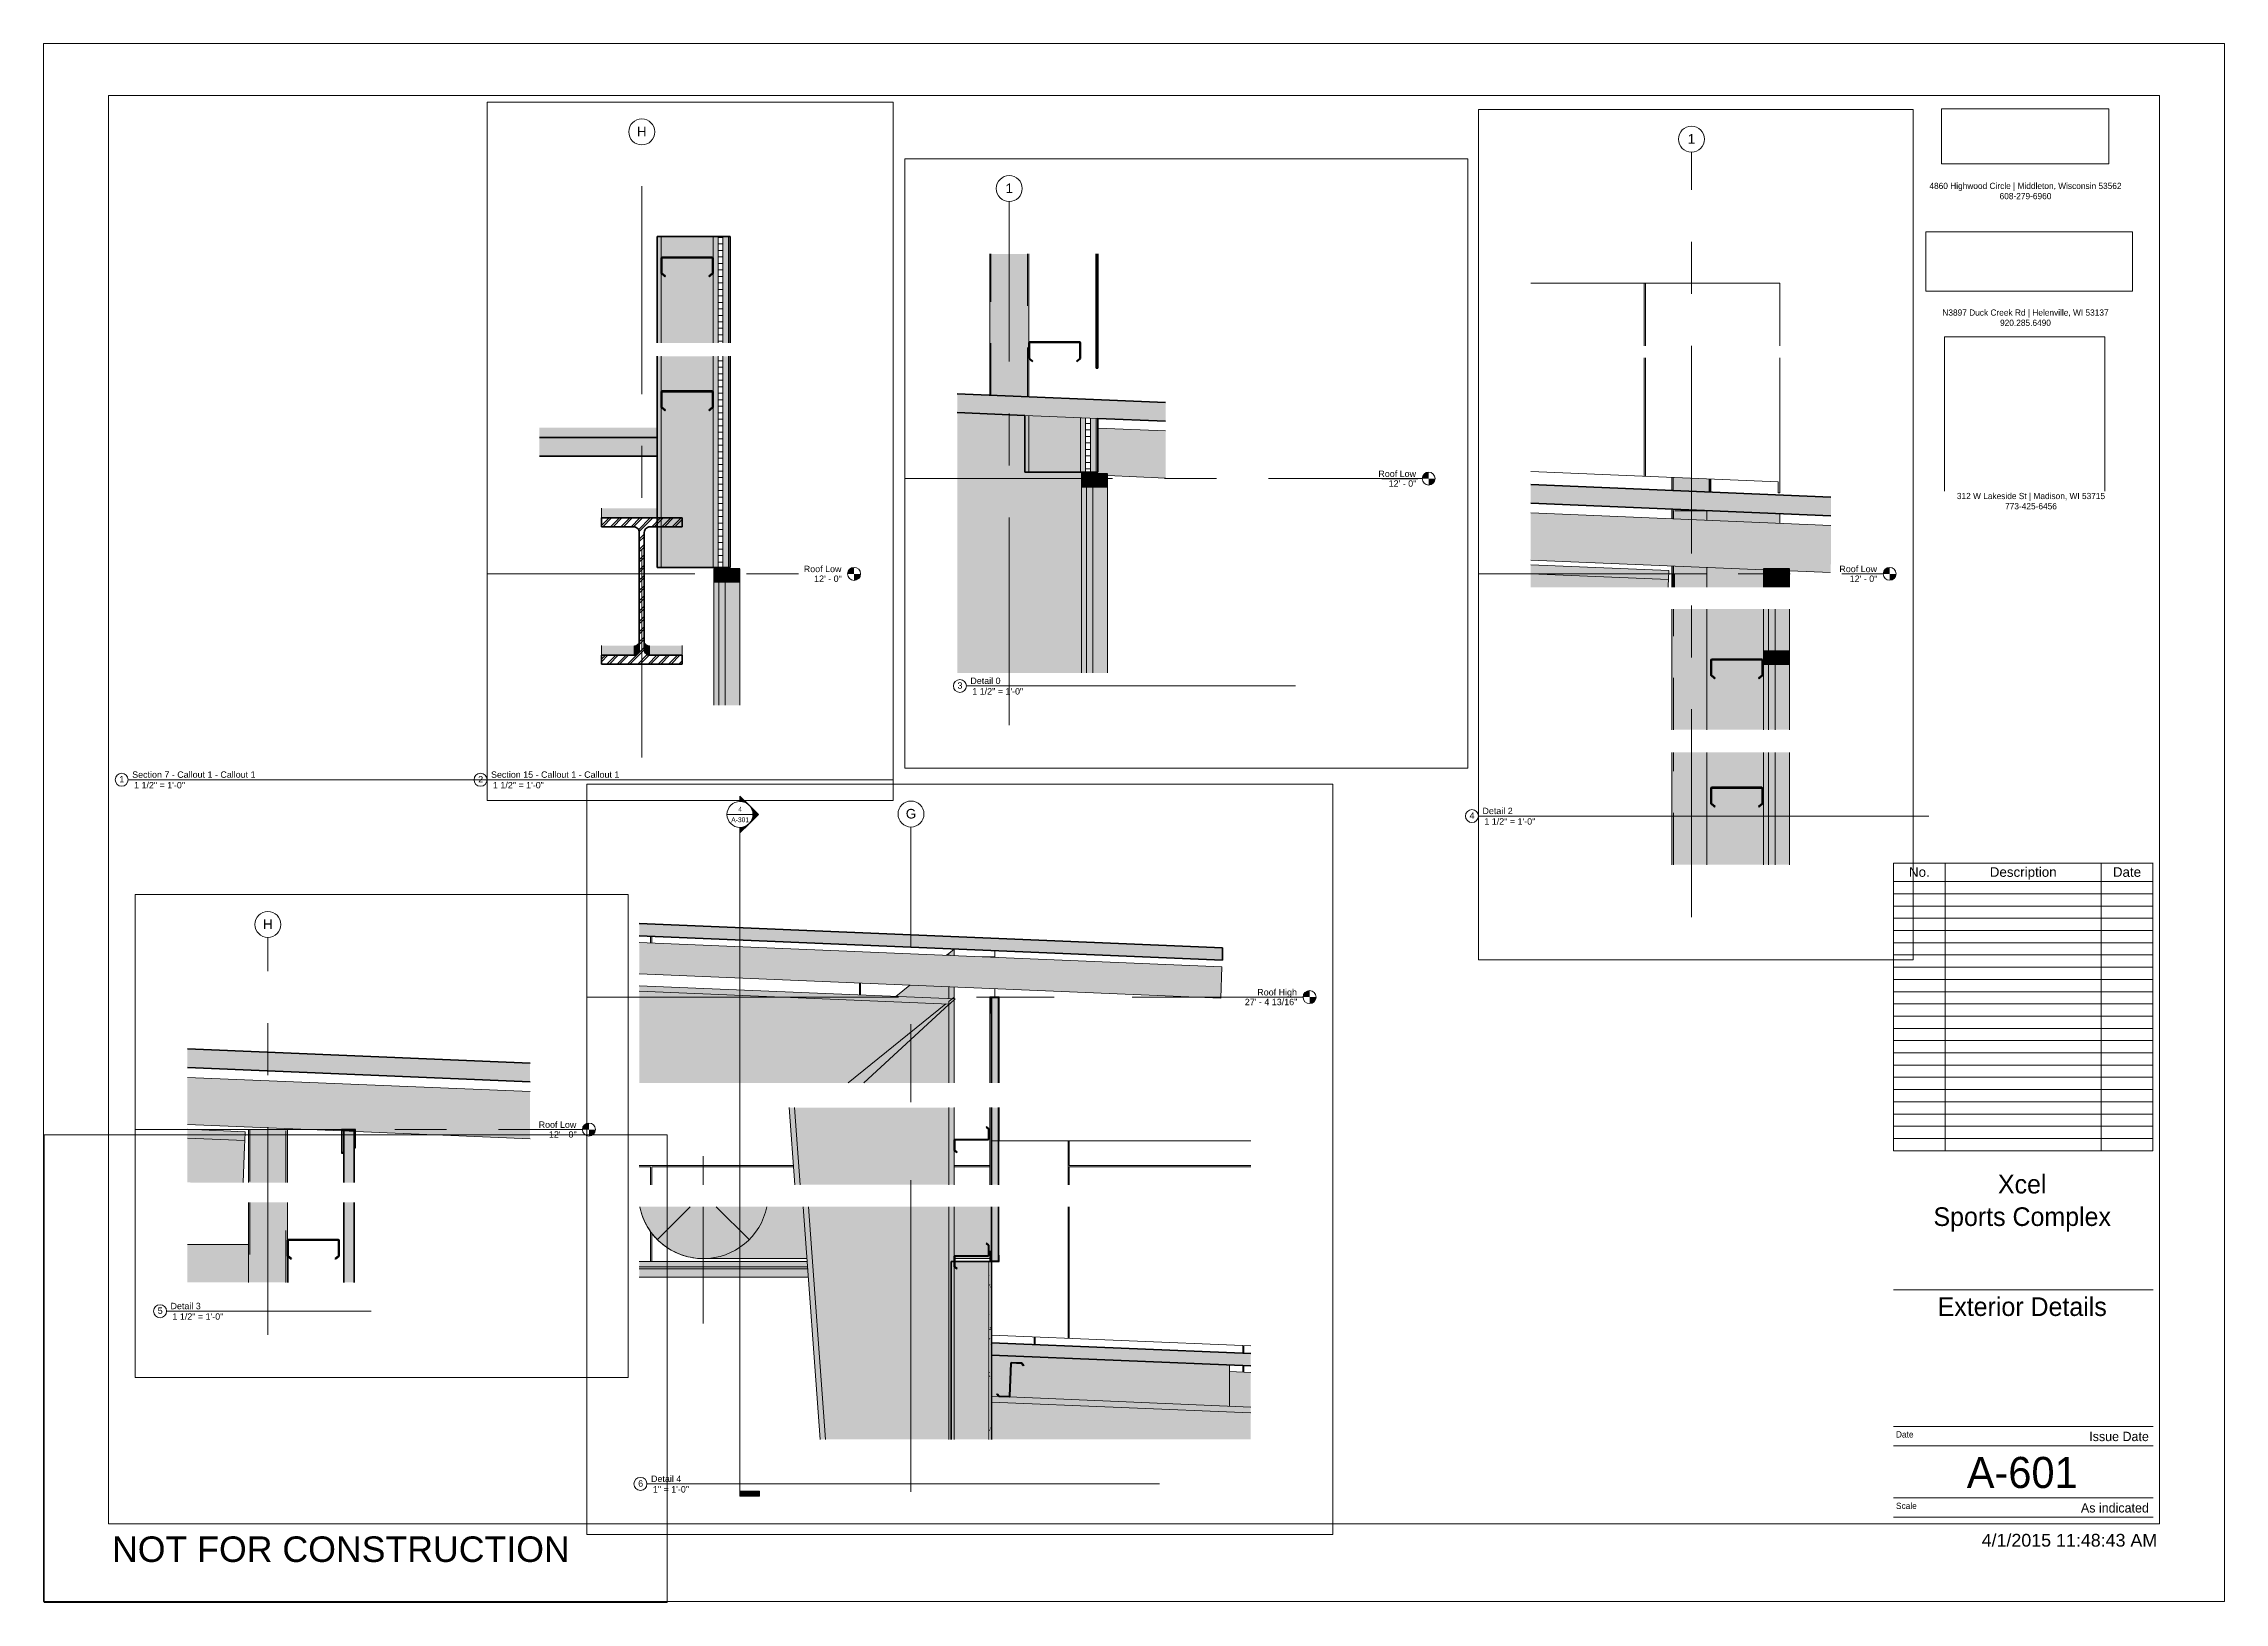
# Paper-space layout 'Layout1' of a CAD drawing. Header units: inches. Extents: x 0 to 42, y 0 to 30.
# The model-space entities are those that its viewports show. They can reach past a viewport. Long polylines and large blocks are cut down to what shows.
import ezdxf

# ---------------------------------------------------------------- set-up
doc = ezdxf.new("R2010")
doc.units = ezdxf.units.IN
doc.header["$MEASUREMENT"] = 0
doc.linetypes.add('Grid Line 1_2_', pattern=[0.875, 0.5, -0.125, 0.125, -0.125])
doc.linetypes.add('Hidden 1_8_', pattern=[0.1875, 0.125, -0.0625])
for name, color, linetype, lineweight in [('A-DETL-THIN', 151, 'Continuous', 9), ('A-FLOR-LEVL', 51, 'Continuous', 9), ('A-GLAZ-CURT', 52, 'Continuous', 9), ('A-GLAZ-CWMG', 51, 'Continuous', 9), ('A-ROOF', 132, 'Continuous', 18), ('A-WALL', 113, 'Continuous', 18), ('A-WALL-PATT', 111, 'Continuous', 70), ('G-ANNO-SCHD', 231, 'Continuous', 9), ('G-ANNO-SYMB', 111, 'Continuous', 9), ('G-ANNO-TTLB', 6, 'Continuous', 9), ('G-ANNO-TTLB-MEDM', 33, 'Continuous', 20), ('G-ANNO-TTLB-THIN', 151, 'Continuous', 9), ('I-WALL', 2, 'Continuous', 18), ('L-SITE-WALL', 31, 'Continuous', 18), ('M-HVAC-DUCT', 70, 'Continuous', 9), ('M-HVAC-DUCT-ANNO', 70, 'Continuous', 9), ('M-HVAC-DUCT-CNTR', 70, 'Continuous', 9), ('S-BEAM', 12, 'Continuous', 9), ('S-COLS', 52, 'Continuous', 9), ('S-GRID', 1, 'Continuous', 9), ('S-GRID-IDEN', 1, 'Continuous', 9)]:
    doc.layers.add(name, color=color, linetype=linetype, lineweight=lineweight)
doc.layers.add('G-ANNO-NPLT', color=191, linetype='Continuous', plot=False)
doc.styles.add('Arial', font='arial.ttf', dxfattribs={"height": 1.475299})
doc.styles.add('Arial_1', font='arial.ttf', dxfattribs={"height": 0.983533})
doc.styles.add('Arial_2', font='arial.ttf', dxfattribs={"height": 2.212949})
doc.styles.add('Arial_3', font='arial.ttf', dxfattribs={"height": 1.106475})
doc.styles.add('Arial_4', font='arial.ttf', dxfattribs={"height": 0.491766})
doc.styles.add('Arial_5', font='arial.ttf', dxfattribs={"height": 0.245883})
doc.styles.add('Arial_6', font='arial.ttf', dxfattribs={"height": 0.184412})
doc.styles.add('Arial_7', font='arial.ttf', dxfattribs={"height": 0.122942})
doc.styles.add('Century Gothic', font='GOTHIC.TTF', dxfattribs={"height": 0.119759})
doc.styles.add('Century Gothic_1', font='GOTHIC.TTF', dxfattribs={"height": 0.179639})
doc.styles.add('Century Gothic_2', font='GOTHIC.TTF', dxfattribs={"height": 0.598797})
doc.styles.add('Century Gothic_3', font='GOTHIC.TTF', dxfattribs={"height": 0.359278})
picture_1 = doc.add_image_def('image1.jpg', size_in_pixel=(232, 76))
picture_2 = doc.add_image_def('image2.jpg', size_in_pixel=(900, 259))
picture_3 = doc.add_image_def('image3.jpg', size_in_pixel=(939, 939))
pattern_1 = [(0, (24021.096, 94.819), (0, 1), []), (90, (24021.096, 94.819), (-1, 6e-17), [])]
pattern_2 = [(0, (-67262.3, 145), (-193, 193), [48, -145]), (90, (-67262.3, 145), (-193, 1e-14), [96.25, -96.75]), (180, (-67214.3, 241.25), (-193, 193), [48, -145]), (90, (-67214.3, 145), (-193, 1e-14), [96.25, -96.75]), (180, (-67214.3, 241.5), (-193, 193), [48, -145]), (90, (-67214.3, 241.5), (-193, 1e-14), [96.25, -96.75]), (0, (-67262.3, 337.75), (-193, 193), [48, -145]), (90, (-67262.3, 241.5), (-193, 1e-14), [96.25, -96.75]), (0, (-67214.06, 193), (-193, 193), [48, -145]), (90, (-67214.06, 144.75), (-193, 1e-14), [48.25, -144.75]), (90, (-67166.06, 144.75), (-193, 1e-14), [48.25, -144.75]), (0, (-67214.06, 289.5), (-193, 193), [48, -145]), (90, (-67214.06, 193.25), (-193, 1e-14), [96.25, -96.75]), (180, (-67166.06, 193.25), (-193, 193), [48, -145]), (90, (-67166.06, 193.25), (-193, 1e-14), [96.25, -96.75]), (90, (-67214.06, 289.75), (-193, 1e-14), [48, -145]), (180, (-67166.06, 289.75), (-193, 193), [48, -145]), (90, (-67166.06, 289.75), (-193, 1e-14), [48, -145]), (0, (-67165.8, 145), (-193, 193), [48, -145]), (90, (-67165.8, 145), (-193, 1e-14), [96.25, -96.75]), (180, (-67117.8, 241.25), (-193, 193), [48, -145]), (90, (-67117.8, 145), (-193, 1e-14), [96.25, -96.75]), (180, (-67117.8, 241.5), (-193, 193), [48, -145]), (90, (-67117.8, 241.5), (-193, 1e-14), [96.25, -96.75]), (180, (-67117.8, 337.75), (-193, 193), [48, -145]), (90, (-67165.8, 241.5), (-193, 1e-14), [96.25, -96.75]), (0, (-67117.56, 193), (-193, 193), [48, -145]), (90, (-67117.56, 144.75), (-193, 1e-14), [48.25, -144.75]), (90, (-67069.56, 144.75), (-193, 1e-14), [48.25, -144.75]), (0, (-67117.56, 289.5), (-193, 193), [48, -145]), (90, (-67117.56, 193.25), (-193, 1e-14), [96.25, -96.75]), (180, (-67069.56, 193.25), (-193, 193), [48, -145]), (90, (-67069.56, 193.25), (-193, 1e-14), [96.25, -96.75]), (90, (-67117.56, 289.75), (-193, 1e-14), [48, -145]), (180, (-67069.56, 289.75), (-193, 193), [48, -145]), (90, (-67069.56, 289.75), (-193, 1e-14), [48, -145])]
pattern_3 = [(45, (-67080.61, 102.645), (-0.791959595, 0.791959595), []), (45, (-67080.61, 103.845), (-0.791959595, 0.791959595), [])]
pattern_4 = [(90, (22012.18, -723.5), (-193, -193), [48, -145]), (180, (22012.18, -723.5), (-2e-14, -193), [96.25, -96.75]), (270, (21915.93, -675.5), (-193, -193), [48, -145]), (180, (22012.18, -675.5), (-2e-14, -193), [96.25, -96.75]), (270, (21915.68, -675.5), (-193, -193), [48, -145]), (180, (21915.68, -675.5), (-2e-14, -193), [96.25, -96.75]), (90, (21819.43, -723.5), (-193, -193), [48, -145]), (180, (21915.68, -723.5), (-2e-14, -193), [96.25, -96.75]), (90, (21964.18, -675.25), (-193, -193), [48, -145]), (180, (22012.43, -675.25), (-2e-14, -193), [48.25, -144.75]), (180, (22012.43, -627.25), (-2e-14, -193), [48.25, -144.75]), (90, (21867.68, -675.25), (-193, -193), [48, -145]), (180, (21963.93, -675.25), (-2e-14, -193), [96.25, -96.75]), (270, (21963.93, -627.25), (-193, -193), [48, -145]), (180, (21963.93, -627.25), (-2e-14, -193), [96.25, -96.75]), (180, (21867.43, -675.25), (-2e-14, -193), [48, -145]), (270, (21867.43, -627.25), (-193, -193), [48, -145]), (180, (21867.43, -627.25), (-2e-14, -193), [48, -145]), (90, (22012.18, -627), (-193, -193), [48, -145]), (180, (22012.18, -627), (-2e-14, -193), [96.25, -96.75]), (270, (21915.93, -579), (-193, -193), [48, -145]), (180, (22012.18, -579), (-2e-14, -193), [96.25, -96.75]), (270, (21915.68, -579), (-193, -193), [48, -145]), (180, (21915.68, -579), (-2e-14, -193), [96.25, -96.75]), (270, (21819.43, -579), (-193, -193), [48, -145]), (180, (21915.68, -627), (-2e-14, -193), [96.25, -96.75]), (90, (21964.18, -578.75), (-193, -193), [48, -145]), (180, (22012.43, -578.75), (-2e-14, -193), [48.25, -144.75]), (180, (22012.43, -530.75), (-2e-14, -193), [48.25, -144.75]), (90, (21867.68, -578.75), (-193, -193), [48, -145]), (180, (21963.93, -578.75), (-2e-14, -193), [96.25, -96.75]), (270, (21963.93, -530.75), (-193, -193), [48, -145]), (180, (21963.93, -530.75), (-2e-14, -193), [96.25, -96.75]), (180, (21867.43, -578.75), (-2e-14, -193), [48, -145]), (270, (21867.43, -530.75), (-193, -193), [48, -145]), (180, (21867.43, -530.75), (-2e-14, -193), [48, -145])]
pattern_5 = [(45, (21892.158, 97.643), (-1.1879394, 1.1879394), []), (45, (21892.158, 99.443), (-1.1879394, 1.1879394), [])]
pattern_6 = [(0, (22784.43, 0.25), (-193, 193), [48, -145]), (90, (22784.43, 0.25), (-193, 1e-14), [96.25, -96.75]), (180, (22832.43, 96.5), (-193, 193), [48, -145]), (90, (22832.43, 0.25), (-193, 1e-14), [96.25, -96.75]), (180, (22832.43, 96.75), (-193, 193), [48, -145]), (90, (22832.43, 96.75), (-193, 1e-14), [96.25, -96.75]), (0, (22784.43, 193), (-193, 193), [48, -145]), (90, (22784.43, 96.75), (-193, 1e-14), [96.25, -96.75]), (0, (22832.68, 48.25), (-193, 193), [48, -145]), (90, (22832.68, 0), (-193, 1e-14), [48.25, -144.75]), (90, (22880.68, 0), (-193, 1e-14), [48.25, -144.75]), (0, (22832.68, 144.75), (-193, 193), [48, -145]), (90, (22832.68, 48.5), (-193, 1e-14), [96.25, -96.75]), (180, (22880.68, 48.5), (-193, 193), [48, -145]), (90, (22880.68, 48.5), (-193, 1e-14), [96.25, -96.75]), (90, (22832.68, 145), (-193, 1e-14), [48, -145]), (180, (22880.68, 145), (-193, 193), [48, -145]), (90, (22880.68, 145), (-193, 1e-14), [48, -145]), (0, (22880.93, 0.25), (-193, 193), [48, -145]), (90, (22880.93, 0.25), (-193, 1e-14), [96.25, -96.75]), (180, (22928.93, 96.5), (-193, 193), [48, -145]), (90, (22928.93, 0.25), (-193, 1e-14), [96.25, -96.75]), (180, (22928.93, 96.75), (-193, 193), [48, -145]), (90, (22928.93, 96.75), (-193, 1e-14), [96.25, -96.75]), (180, (22928.93, 193), (-193, 193), [48, -145]), (90, (22880.93, 96.75), (-193, 1e-14), [96.25, -96.75]), (0, (22929.18, 48.25), (-193, 193), [48, -145]), (90, (22929.18, 0), (-193, 1e-14), [48.25, -144.75]), (90, (22977.18, 0), (-193, 1e-14), [48.25, -144.75]), (0, (22929.18, 144.75), (-193, 193), [48, -145]), (90, (22929.18, 48.5), (-193, 1e-14), [96.25, -96.75]), (180, (22977.18, 48.5), (-193, 193), [48, -145]), (90, (22977.18, 48.5), (-193, 1e-14), [96.25, -96.75]), (90, (22929.18, 145), (-193, 1e-14), [48, -145]), (180, (22977.18, 145), (-193, 193), [48, -145]), (90, (22977.18, 145), (-193, 1e-14), [48, -145])]

psp = doc.layouts.get("Layout1")

msp = doc.modelspace()

# ---------------------------------------------------------------- texts
at = {"layer": 'A-FLOR-LEVL', "attachment_point": 3, "line_spacing_factor": 0.938532, "bg_fill": 3, "box_fill_scale": 1.25, "bg_fill_color": 0, "bg_fill_transparency": 0}
for s, insert, char_height, width, style in [('Roof High', (23416.205, 330.691), 1.4753, 10.908, 'Arial'), ('Roof Low', (22882.394, 145.243), 0.9835, 6.876, 'Arial_1'), ('Roof Low', (22986.152, 145.243), 0.9835, 6.876, 'Arial_1')]:
    msp.add_mtext(s, dxfattribs=dict(at, insert=insert, char_height=char_height, width=width, style=style))
at = {"layer": 'G-ANNO-SYMB', "attachment_point": 2, "line_spacing_factor": 0.938532, "style": 'Arial_3'}
for s, insert, char_height, width in [('4', (23287.522, 372.808), 1.106, 1.026), ('A-301', (23287.522, 370.354), 1.1065, 4.914)]:
    msp.add_mtext(s, dxfattribs=dict(at, insert=insert, char_height=char_height, width=width))

# ---------------------------------------------------------------- blocks, each defined once
blk = doc.blocks.new('E1 30 x 42 Horizontal - E1 30x42 Horizontal-11829-Exterior Details')
at = {"layer": 'G-ANNO-TTLB-MEDM'}
for p, q in [((1.24, 29.014), (1.24, 1.514)), ((40.74, 29.014), (1.24, 29.014)), ((40.74, 29.014), (40.74, 1.514)), ((40.615, 14.233), (35.615, 14.233)), ((35.615, 6.02), (40.615, 6.02)), ((1.24, 1.514), (40.74, 1.514)), ((40.615, 1.639), (35.615, 1.639))]:
    blk.add_line(p, q, dxfattribs=at)
at = {"layer": 'G-ANNO-TTLB-THIN'}
for p, q in [((-0.01, 30.014), (41.99, 30.014)), ((-0.01, 0.014), (-0.01, 30.014)), ((41.99, 0.014), (41.99, 30.014)), ((35.615, 3.389), (40.615, 3.389)), ((35.615, 3.014), (40.615, 3.014)), ((35.615, 2.014), (40.615, 2.014)), ((-0.01, 0.014), (41.99, 0.014))]:
    blk.add_line(p, q, dxfattribs=at)
at = {"layer": 'G-ANNO-TTLB', "insert": (1.307, 1.27), "char_height": 0.49177, "width": 10.47, "attachment_point": 1, "line_spacing_factor": 0.938532, "style": 'Arial_4'}
blk.add_mtext('NOT FOR CONSTRUCTION', dxfattribs=at)
at = {"layer": 'G-ANNO-TTLB'}
image = blk.add_image(picture_1, insert=(36.542, 27.7), size_in_units=(3.222, 1.056), dxfattribs=at)
image.dxf.flags = 7
image = blk.add_image(picture_2, insert=(36.241, 25.244), size_in_units=(3.98, 1.145), dxfattribs=at)
image.dxf.flags = 7
image = blk.add_image(picture_3, insert=(36.599, 21.275), size_in_units=(3.09, 3.09), dxfattribs=at)
image.dxf.flags = 7
at = {"layer": 'G-ANNO-TTLB', "line_spacing_factor": 0.984117, "style": 'Century Gothic', "bg_fill": 3, "box_fill_scale": 1.25, "bg_fill_color": 0, "bg_fill_transparency": 0}
for s, insert, char_height, width, attachment_point in [('4860 Highwood Circle | Middleton, Wisconsin 53562\\P608-279-6960', (38.159, 27.334), 0.11976, 4.914, 2), ('N3897 Duck Creek Rd | Helenville, WI 53137\\P920.285.6490', (38.159, 24.895), 0.11976, 4.1535, 2), ('312 W Lakeside St | Madison, WI 53715\\P773-425-6456', (38.265, 21.363), 0.11976, 3.666, 2), ('Date', (35.665, 3.294), 0.1198, 0.4725, 1), ('Scale', (35.665, 1.919), 0.1198, 0.5265, 1)]:
    blk.add_mtext(s, dxfattribs=dict(at, insert=insert, char_height=char_height, width=width, attachment_point=attachment_point))
blk = doc.blocks.new('Viewport - View Title-1830-Exterior Details')
at = {"layer": 'G-ANNO-TTLB'}
for start, end in [(0, 180), (180, 360)]:
    blk.add_arc((-0.125, 0), 0.125, start, end, dxfattribs=at)
blk = doc.blocks.new('Girt_C - 8_D-815223-Section 15 - Callout 1 - Callout 1')
at = {"layer": 'S-BEAM'}
blk.add_hatch(color=256, dxfattribs=at).paths.add_polyline_path([(22787.877, 189.766), (22787.948, 189.849), (22787.412, 190.299), (22787.412, 192.619), (22787.436, 192.672), (22787.49, 192.693), (22795.115, 192.693), (22795.17, 192.671), (22795.193, 192.618), (22795.193, 190.299), (22794.658, 189.849), (22794.728, 189.766), (22795.303, 190.248), (22795.303, 192.615), (22795.248, 192.748), (22795.115, 192.802), (22787.49, 192.802), (22787.358, 192.748), (22787.303, 192.615), (22787.303, 190.248)], flags=0)
at = {"layer": 'S-BEAM', "lineweight": 50}
for p, q in [((22795.115, 192.802), (22787.49, 192.802)), ((22787.49, 192.693), (22795.115, 192.693)), ((22787.303, 192.615), (22787.303, 190.248)), ((22787.412, 190.299), (22787.412, 192.619)), ((22795.193, 192.618), (22795.193, 190.299)), ((22795.303, 190.248), (22795.303, 192.615)), ((22787.303, 190.248), (22787.877, 189.766)), ((22787.948, 189.849), (22787.412, 190.299)), ((22787.877, 189.766), (22787.948, 189.849)), ((22795.193, 190.299), (22794.658, 189.849)), ((22794.658, 189.849), (22794.728, 189.766)), ((22794.728, 189.766), (22795.303, 190.248))]:
    blk.add_line(p, q, dxfattribs=at)
for centre, radius, start, end in [((22787.49, 192.615), 0.188, 90, 180), ((22787.49, 192.615), 0.0782, 90, 176.9576), ((22795.115, 192.615), 0.188, 0, 90), ((22795.115, 192.615), 0.0782, 2.1227, 90)]:
    blk.add_arc(centre, radius, start, end, dxfattribs=at)
blk = doc.blocks.new('W-Wide Flange - W21X166-807736-Section 15 - Callout 1 - Callout 1')
at = {"layer": 'S-BEAM'}
for points in [[(22778.103, 152.609), (22786.677, 152.609), (22786.677, 154.109), (22778.103, 154.109)], [(22783.038, 131.45), (22783.238, 131.474), (22783.428, 131.541), (22783.598, 131.65), (22783.739, 131.794), (22783.844, 131.966), (22783.907, 132.157), (22783.928, 132.341), (22783.927, 133.837), (22783.878, 133.565), (22783.838, 133.451), (22783.746, 133.307), (22783.401, 133.031), (22783.222, 132.971), (22783.152, 132.963), (22783.038, 132.95), (22783.038, 131.473)], [(22785.568, 131.45), (22785.568, 132.95), (22785.31, 132.994), (22785.178, 133.041), (22785.008, 133.149), (22784.867, 133.293), (22784.762, 133.466), (22784.739, 133.536), (22784.699, 133.657), (22784.678, 133.837), (22784.678, 132.341), (22784.701, 132.141), (22784.768, 131.951), (22784.877, 131.781), (22785.02, 131.64), (22785.192, 131.535), (22785.383, 131.471)], [(22778.382, 131.45), (22783.038, 131.45), (22783.038, 132.95), (22778.103, 132.95), (22778.103, 131.45)], [(22785.777, 131.45), (22790.503, 131.45), (22790.503, 132.95), (22785.568, 132.95), (22785.568, 131.45)]]:
    blk.add_hatch(color=256, dxfattribs=at).paths.add_polyline_path(points, flags=0)
h = blk.add_hatch(dxfattribs=at)
h.set_pattern_fill('FP_4', color=256, style=0, pattern_type=2)
h.set_pattern_definition([(45, (24021.096, 94.819), (-0.7919596, 0.7919596), []), (45, (24021.096, 96.019), (-0.7919596, 0.7919596), [])])
h.paths.add_polyline_path([(22778.103, 130.089), (22790.503, 130.089), (22790.503, 131.45), (22785.568, 131.45), (22785.37, 131.473), (22785.182, 131.539), (22785.013, 131.645), (22784.872, 131.786), (22784.766, 131.955), (22784.699, 132.157), (22784.678, 132.341), (22784.678, 150.357), (22784.7, 150.555), (22784.766, 150.743), (22784.872, 150.912), (22785.013, 151.053), (22785.182, 151.159), (22785.37, 151.225), (22785.568, 151.248), (22790.503, 151.248), (22790.503, 152.609), (22778.103, 152.609), (22778.103, 151.248), (22783.038, 151.248), (22783.236, 151.225), (22783.424, 151.159), (22783.593, 151.053), (22783.734, 150.912), (22783.84, 150.743), (22783.905, 150.555), (22783.928, 150.357), (22783.928, 132.341), (22783.905, 132.143), (22783.84, 131.955), (22783.734, 131.786), (22783.593, 131.645), (22783.424, 131.539), (22783.236, 131.473), (22783.038, 131.45), (22778.103, 131.45)], flags=0)
for p, q in [((22778.103, 152.609), (22778.103, 154.109)), ((22778.103, 132.95), (22778.103, 131.45)), ((22790.503, 131.45), (22790.503, 132.95))]:
    blk.add_line(p, q, dxfattribs=at)
at = {"layer": 'S-BEAM', "lineweight": 50}
for p, q in [((22790.503, 152.609), (22778.103, 152.609)), ((22778.103, 152.609), (22778.103, 151.248)), ((22790.503, 151.248), (22790.503, 152.609)), ((22778.103, 151.248), (22783.038, 151.248)), ((22785.568, 151.248), (22790.503, 151.248)), ((22783.928, 150.357), (22783.928, 132.341)), ((22784.678, 132.341), (22784.678, 150.357)), ((22783.038, 131.45), (22778.103, 131.45)), ((22778.103, 131.45), (22778.103, 130.089)), ((22790.503, 131.45), (22785.568, 131.45)), ((22790.503, 130.089), (22790.503, 131.45)), ((22778.103, 130.089), (22790.503, 130.089))]:
    blk.add_line(p, q, dxfattribs=at)
at = {"layer": 'S-BEAM', "lineweight": 50, "flags": 128}
for points in [[(22783.038, 151.248), (22783.236, 151.225), (22783.424, 151.159), (22783.593, 151.053), (22783.734, 150.912), (22783.84, 150.743), (22783.905, 150.555), (22783.928, 150.357)], [(22784.678, 150.357), (22784.7, 150.555), (22784.766, 150.743), (22784.872, 150.912), (22785.013, 151.053), (22785.182, 151.159), (22785.37, 151.225), (22785.568, 151.248)], [(22783.928, 132.341), (22783.905, 132.143), (22783.84, 131.955), (22783.734, 131.786), (22783.593, 131.645), (22783.424, 131.539), (22783.236, 131.473), (22783.038, 131.45)], [(22785.568, 131.45), (22785.37, 131.473), (22785.182, 131.539), (22785.013, 131.645), (22784.872, 131.786), (22784.766, 131.955), (22784.7, 132.143), (22784.678, 132.341)]]:
    blk.add_lwpolyline(points, dxfattribs=at)
blk = doc.blocks.new('System Panel - Glazed-827435-Section 15 - Callout 1 - Callout 1')
at = {"layer": 'A-GLAZ-CURT', "transparency": 33554649}
h = blk.add_hatch(color=256, dxfattribs=at)
edge = h.paths.add_edge_path(flags=0)
edge.add_line((22797.178, 123.761), (22797.178, 142.75))
edge.add_line((22797.178, 142.75), (22796.178, 142.75))
edge.add_line((22796.178, 142.75), (22796.178, 123.761))
at = {"layer": 'A-GLAZ-CURT', "lineweight": 18}
for p, q in [((22796.178, 142.75), (22796.178, 123.761)), ((22797.178, 142.75), (22796.178, 142.75)), ((22797.178, 123.761), (22797.178, 142.75))]:
    blk.add_line(p, q, dxfattribs=at)
at = {"layer": 'A-GLAZ-CURT'}
for p, q in [((22796.178, 142.75), (22796.178, 123.761)), ((22797.178, 142.75), (22796.178, 142.75)), ((22797.178, 123.761), (22797.178, 142.75))]:
    blk.add_line(p, q, dxfattribs=at)
blk = doc.blocks.new('Rectangular Mullion - Rectangular Mullion 1-769201-Section 15 - Callout 1 - Callout 1')
at = {"layer": 'A-GLAZ-CWMG'}
blk.add_hatch(color=256, dxfattribs=at).paths.add_polyline_path([(22795.428, 142.75), (22799.428, 142.75), (22799.428, 144.75), (22795.428, 144.75)], flags=0)
at = {"layer": 'A-GLAZ-CWMG', "lineweight": 30}
for p, q in [((22795.428, 144.75), (22795.428, 142.75)), ((22799.428, 144.75), (22795.428, 144.75)), ((22799.428, 142.75), (22799.428, 144.75)), ((22795.428, 142.75), (22799.428, 142.75))]:
    blk.add_line(p, q, dxfattribs=at)
blk = doc.blocks.new('Rectangular Mullion - Rectangular Mullion 1-827431-Section 15 - Callout 1 - Callout 1')
at = {"layer": 'A-GLAZ-CWMG'}
h = blk.add_hatch(color=256, dxfattribs=at)
edge = h.paths.add_edge_path(flags=0)
edge.add_line((22796.178, 123.761), (22796.178, 142.75))
edge.add_line((22796.178, 142.75), (22795.428, 142.75))
edge.add_line((22795.428, 142.75), (22795.428, 123.761))
edge = h.paths.add_edge_path(flags=0)
edge.add_line((22799.428, 123.761), (22799.428, 142.75))
edge.add_line((22799.428, 142.75), (22797.178, 142.75))
edge.add_line((22797.178, 142.75), (22797.178, 124.195))
edge.add_line((22797.178, 124.195), (22797.178, 123.761))
h = blk.add_hatch(color=256, dxfattribs=at)
edge = h.paths.add_edge_path(flags=0)
edge.add_line((22797.178, 123.761), (22797.178, 142.75))
edge.add_line((22797.178, 142.75), (22796.178, 142.75))
edge.add_line((22796.178, 142.75), (22796.178, 123.761))
for p, q in [((22795.428, 142.75), (22796.178, 142.75)), ((22795.428, 123.761), (22795.428, 142.75)), ((22796.178, 142.75), (22797.178, 142.75)), ((22797.178, 142.75), (22799.428, 142.75)), ((22799.428, 142.75), (22799.428, 123.761))]:
    blk.add_line(p, q, dxfattribs=at)
blk = doc.blocks.new('Girt_C - 8_D-815150-Section 15 - Callout 1 - Callout 1')
at = {"layer": 'S-BEAM'}
blk.add_hatch(color=256, dxfattribs=at).paths.add_polyline_path([(22787.877, 169.132), (22787.948, 169.216), (22787.412, 169.666), (22787.412, 171.988), (22787.424, 172.026), (22787.452, 172.053), (22787.49, 172.062), (22795.115, 172.062), (22795.154, 172.052), (22795.182, 172.025), (22795.193, 171.987), (22795.193, 169.666), (22794.658, 169.216), (22794.728, 169.132), (22795.303, 169.615), (22795.303, 171.984), (22795.289, 172.056), (22795.248, 172.117), (22795.187, 172.158), (22795.115, 172.172), (22787.49, 172.172), (22787.419, 172.158), (22787.358, 172.117), (22787.317, 172.056), (22787.303, 171.984), (22787.303, 169.615)], flags=0)
for p, q in [((22787.303, 172.418), (22787.303, 171.984)), ((22795.303, 171.984), (22795.303, 172.418))]:
    blk.add_line(p, q, dxfattribs=at)
at = {"layer": 'S-BEAM', "lineweight": 50}
for p, q in [((22787.317, 172.056), (22787.303, 171.984)), ((22787.303, 171.984), (22787.303, 169.615)), ((22787.358, 172.117), (22787.317, 172.056)), ((22787.419, 172.158), (22787.358, 172.117)), ((22787.412, 169.666), (22787.412, 171.988)), ((22787.49, 172.172), (22787.419, 172.158)), ((22795.115, 172.172), (22787.49, 172.172)), ((22787.49, 172.062), (22795.115, 172.062)), ((22795.187, 172.158), (22795.115, 172.172)), ((22795.248, 172.117), (22795.187, 172.158)), ((22795.193, 171.987), (22795.193, 169.666)), ((22795.289, 172.056), (22795.248, 172.117)), ((22795.303, 171.984), (22795.289, 172.056)), ((22795.303, 169.615), (22795.303, 171.984)), ((22787.303, 169.615), (22787.877, 169.132)), ((22787.948, 169.216), (22787.412, 169.666)), ((22787.877, 169.132), (22787.948, 169.216)), ((22795.193, 169.666), (22794.658, 169.216)), ((22794.658, 169.216), (22794.728, 169.132)), ((22794.728, 169.132), (22795.303, 169.615))]:
    blk.add_line(p, q, dxfattribs=at)
at = {"layer": 'S-BEAM', "lineweight": 50, "flags": 128}
for points in [[(22787.412, 171.988), (22787.424, 172.026), (22787.452, 172.053), (22787.49, 172.062)], [(22795.115, 172.062), (22795.154, 172.052), (22795.182, 172.025), (22795.193, 171.987)]]:
    blk.add_lwpolyline(points, dxfattribs=at)
blk = doc.blocks.new('System Panel - Glazed-827487-Detail 0')
at = {"layer": 'A-GLAZ-CURT', "transparency": 33554649}
h = blk.add_hatch(color=256, dxfattribs=at)
edge = h.paths.add_edge_path(flags=0)
edge.add_line((-22059.765, 114.083), (-22059.765, 142.75))
edge.add_line((-22059.765, 142.75), (-22060.765, 142.75))
edge.add_line((-22060.765, 142.75), (-22060.765, 114.083))
at = {"layer": 'A-GLAZ-CURT', "lineweight": 18}
for p, q in [((-22059.765, 142.75), (-22060.765, 142.75)), ((-22060.765, 142.75), (-22060.765, 114.083)), ((-22059.765, 114.083), (-22059.765, 142.75))]:
    blk.add_line(p, q, dxfattribs=at)
at = {"layer": 'A-GLAZ-CURT'}
for p, q in [((-22060.765, 142.75), (-22059.765, 142.75)), ((-22060.765, 142.75), (-22060.765, 114.083)), ((-22059.765, 114.083), (-22059.765, 142.75))]:
    blk.add_line(p, q, dxfattribs=at)
blk = doc.blocks.new('Rectangular Mullion - Rectangular Mullion 1-769172-Detail 0')
at = {"layer": 'A-GLAZ-CWMG'}
blk.add_hatch(color=256, dxfattribs=at).paths.add_polyline_path([(-22057.515, 142.75), (-22057.515, 144.75), (-22061.515, 144.75), (-22061.515, 142.75)], flags=0)
at = {"layer": 'A-GLAZ-CWMG', "lineweight": 30}
for p, q in [((-22057.515, 144.75), (-22061.515, 144.75)), ((-22061.515, 144.75), (-22061.515, 142.75)), ((-22057.515, 142.75), (-22057.515, 144.75)), ((-22061.515, 142.75), (-22057.515, 142.75))]:
    blk.add_line(p, q, dxfattribs=at)
blk = doc.blocks.new('Rectangular Mullion - Rectangular Mullion 1-827484-Detail 0')
at = {"layer": 'A-GLAZ-CWMG'}
h = blk.add_hatch(color=256, dxfattribs=at)
edge = h.paths.add_edge_path(flags=0)
edge.add_line((-22057.515, 114.083), (-22057.515, 142.75))
edge.add_line((-22057.515, 142.75), (-22059.765, 142.75))
edge.add_line((-22059.765, 142.75), (-22059.765, 114.083))
edge.add_line((-22059.765, 114.083), (-22059.065, 114.083))
h.paths.add_polyline_path([(-22060.765, 114.083), (-22060.765, 142.75), (-22061.515, 142.749), (-22061.515, 114.083)], flags=0)
blk.add_hatch(color=256, dxfattribs=at).paths.add_polyline_path([(-22060.765, 114.083), (-22059.765, 114.083), (-22059.765, 142.75), (-22060.765, 142.75), (-22060.765, 134.359)], flags=0)
for p, q in [((-22061.515, 142.75), (-22060.765, 142.75)), ((-22060.765, 142.75), (-22059.765, 142.75)), ((-22059.765, 142.75), (-22057.515, 142.75)), ((-22057.515, 142.75), (-22057.515, 114.083))]:
    blk.add_line(p, q, dxfattribs=at)
blk = doc.blocks.new('Dimension Lumber - 2x8-834900-Detail 0')
at = {"layer": 'S-BEAM'}
h = blk.add_hatch(color=256, dxfattribs=at)
edge = h.paths.add_edge_path(flags=0)
edge.add_line((-22048.557, 146.638), (-22048.557, 151.347))
edge.add_line((-22048.557, 151.347), (-22059.015, 151.783))
edge.add_line((-22059.015, 151.783), (-22059.015, 145))
edge.add_line((-22059.015, 145), (-22061.515, 145))
edge.add_line((-22061.515, 145), (-22061.515, 144.75))
edge.add_line((-22061.515, 144.75), (-22057.515, 144.75))
edge.add_line((-22057.515, 144.75), (-22057.515, 144.464))
edge.add_line((-22057.515, 144.464), (-22048.557, 144.091))
for p, q in [((-22059.015, 151.783), (-22048.557, 151.347)), ((-22057.515, 144.464), (-22048.557, 144.091))]:
    blk.add_line(p, q, dxfattribs=at)
blk = doc.blocks.new('HSS-Hollow Structural Section-Column - HSS6X6X3_16-808863-Detail 0')
at = {"layer": 'S-COLS'}
for points in [[(-22075.292, 156.839), (-22075.292, 178.617), (-22075.64, 178.617), (-22075.64, 156.853), (-22075.315, 156.84)], [(-22069.988, 156.618), (-22069.988, 178.617), (-22075.292, 178.617), (-22075.292, 156.839), (-22070.265, 156.629)], [(-22069.64, 156.603), (-22069.64, 178.617), (-22069.988, 178.617), (-22069.988, 156.618), (-22069.646, 156.603)]]:
    blk.add_hatch(color=256, dxfattribs=at).paths.add_polyline_path(points, flags=0)
for p, q in [((-22075.64, 178.617), (-22075.64, 156.853)), ((-22069.64, 164.885), (-22069.64, 178.617)), ((-22069.64, 156.603), (-22069.64, 162.518))]:
    blk.add_line(p, q, dxfattribs=at)
at = {"layer": 'S-COLS', "linetype": 'Hidden 1_8_'}
for p, q in [((-22075.466, 156.846), (-22075.466, 178.617)), ((-22069.814, 178.617), (-22069.814, 156.61))]:
    blk.add_line(p, q, dxfattribs=at)
blk = doc.blocks.new('Girt_C - 8_D-815151-Detail 0')
at = {"layer": 'S-BEAM'}
blk.add_hatch(color=256, dxfattribs=at).paths.add_polyline_path([(-22062.215, 162.036), (-22061.64, 162.518), (-22061.64, 164.885), (-22061.695, 165.018), (-22061.828, 165.073), (-22069.453, 165.073), (-22069.585, 165.018), (-22069.64, 164.885), (-22069.64, 162.518), (-22069.066, 162.036), (-22068.995, 162.12), (-22069.531, 162.569), (-22069.531, 164.888), (-22069.507, 164.941), (-22069.453, 164.963), (-22061.828, 164.963), (-22061.774, 164.942), (-22061.75, 164.889), (-22061.75, 162.569), (-22062.285, 162.12)], flags=0)
at = {"layer": 'S-BEAM', "lineweight": 50}
for p, q in [((-22069.64, 164.885), (-22069.64, 162.518)), ((-22069.531, 162.569), (-22069.531, 164.888)), ((-22061.828, 165.073), (-22069.453, 165.073)), ((-22069.453, 164.963), (-22061.828, 164.963)), ((-22061.75, 164.889), (-22061.75, 162.569)), ((-22061.64, 162.518), (-22061.64, 164.885)), ((-22069.64, 162.518), (-22069.066, 162.036)), ((-22068.995, 162.12), (-22069.531, 162.569)), ((-22061.75, 162.569), (-22062.285, 162.12)), ((-22062.215, 162.036), (-22061.64, 162.518)), ((-22069.066, 162.036), (-22068.995, 162.12)), ((-22062.285, 162.12), (-22062.215, 162.036))]:
    blk.add_line(p, q, dxfattribs=at)
for centre, radius, start, end in [((-22069.453, 164.885), 0.188, 90, 180), ((-22069.453, 164.885), 0.0782, 90, 177.8773), ((-22061.828, 164.885), 0.188, 0, 90), ((-22061.828, 164.885), 0.0782, 3.0424, 90)]:
    blk.add_arc(centre, radius, start, end, dxfattribs=at)
blk = doc.blocks.new('HSS-Hollow Structural Section-Column - HSS6X6X1_4-834173-Detail 2')
at = {"layer": 'S-COLS', "linetype": 'Hidden 1_8_'}
for p, q in [((-22075.407, 152.466), (-22075.407, 153.726)), ((-22075.407, 141.938), (-22075.407, 145.21))]:
    blk.add_line(p, q, dxfattribs=at)
blk = doc.blocks.new('W-Wide Flange - W21X166-816541-Detail 2')
at = {"layer": 'S-BEAM'}
for points in [[(-22076.196, 143.131), (-22076.14, 144.49), (-22097.392, 145.375), (-22097.392, 144.014), (-22077.165, 143.171)], [(-22076.233, 142.242), (-22076.196, 143.131), (-22097.392, 144.014), (-22097.392, 143.123), (-22076.246, 142.242)]]:
    blk.add_hatch(color=256, dxfattribs=at).paths.add_polyline_path(points, flags=0)
h = blk.add_hatch(color=256, dxfattribs=at)
edge = h.paths.add_edge_path(flags=0)
edge.add_line((-22076.246, 141.938), (-22076.233, 142.242))
edge.add_line((-22076.233, 142.242), (-22097.392, 143.123))
edge.add_line((-22097.392, 143.123), (-22097.392, 141.938))
edge.add_line((-22097.392, 141.938), (-22089.594, 141.938))
h.paths.add_polyline_path([(-22097.392, 143.1), (-22097.392, 143.1), (-22097.392, 143.123)], flags=0)
for p, q in [((-22076.14, 144.49), (-22097.392, 145.375)), ((-22076.14, 144.49), (-22076.196, 143.131)), ((-22076.196, 143.131), (-22097.392, 144.014)), ((-22076.196, 143.131), (-22076.233, 142.242)), ((-22076.233, 142.242), (-22076.246, 141.938))]:
    blk.add_line(p, q, dxfattribs=at)
blk = doc.blocks.new('System Panel - Glazed-827916-Detail 2')
at = {"layer": 'A-GLAZ-CURT', "transparency": 33554649}
h = blk.add_hatch(color=256, dxfattribs=at)
edge = h.paths.add_edge_path(flags=0)
edge.add_line((-22059.765, 141.938), (-22059.765, 142.75))
edge.add_line((-22059.765, 142.75), (-22060.765, 142.75))
edge.add_line((-22060.765, 142.75), (-22060.765, 141.938))
at = {"layer": 'A-GLAZ-CURT', "lineweight": 18}
for p, q in [((-22060.765, 142.75), (-22060.765, 141.938)), ((-22059.765, 142.75), (-22060.765, 142.75)), ((-22059.765, 141.938), (-22059.765, 142.75))]:
    blk.add_line(p, q, dxfattribs=at)
at = {"layer": 'A-GLAZ-CURT'}
for p, q in [((-22060.765, 142.75), (-22060.765, 141.938)), ((-22059.765, 141.938), (-22059.765, 142.75))]:
    blk.add_line(p, q, dxfattribs=at)
blk = doc.blocks.new('Rectangular Mullion - Rectangular Mullion 1-789721-Detail 2')
at = {"layer": 'A-GLAZ-CWMG'}
blk.add_hatch(color=256, dxfattribs=at).paths.add_polyline_path([(-22057.515, 142.75), (-22057.515, 144.75), (-22061.515, 144.75), (-22061.515, 142.75)], flags=0)
at = {"layer": 'A-GLAZ-CWMG', "lineweight": 30}
for p, q in [((-22061.515, 144.75), (-22061.515, 142.75)), ((-22057.515, 144.75), (-22061.515, 144.75)), ((-22057.515, 142.75), (-22057.515, 144.75)), ((-22061.515, 142.75), (-22057.515, 142.75))]:
    blk.add_line(p, q, dxfattribs=at)
blk = doc.blocks.new('Rectangular Mullion - Rectangular Mullion 1-827438-Detail 2')
at = {"layer": 'A-GLAZ-CWMG'}
h = blk.add_hatch(color=256, dxfattribs=at)
h.paths.add_polyline_path([(-22061.444, 141.938), (-22060.765, 141.938), (-22060.765, 142.75), (-22061.515, 142.75), (-22061.515, 141.938)], flags=0)
h.paths.add_polyline_path([(-22059.765, 141.938), (-22057.515, 141.938), (-22057.515, 142.75), (-22059.765, 142.75), (-22059.765, 142.285)], flags=0)
blk.add_hatch(color=256, dxfattribs=at).paths.add_polyline_path([(-22060.765, 141.938), (-22059.765, 141.938), (-22059.765, 142.75), (-22060.765, 142.75), (-22060.765, 142.079)], flags=0)
for p, q in [((-22061.515, 141.938), (-22061.515, 142.75)), ((-22057.515, 141.938), (-22057.515, 142.75))]:
    blk.add_line(p, q, dxfattribs=at)
blk = doc.blocks.new('Dimension Lumber - 2x8-834901-Detail 2')
at = {"layer": 'S-BEAM'}
h = blk.add_hatch(color=256, dxfattribs=at)
edge = h.paths.add_edge_path(flags=0)
edge.add_line((-22051.16, 146.068), (-22051.16, 151.456))
edge.add_line((-22051.16, 151.456), (-22097.392, 153.382))
edge.add_line((-22097.392, 153.382), (-22097.392, 146.126))
edge.add_line((-22097.392, 146.126), (-22061.515, 144.631))
edge.add_line((-22061.515, 144.631), (-22061.515, 144.75))
edge.add_line((-22061.515, 144.75), (-22057.515, 144.75))
edge.add_line((-22057.515, 144.75), (-22057.515, 144.464))
edge.add_line((-22057.515, 144.464), (-22051.16, 144.199))
for p, q in [((-22097.392, 153.382), (-22051.16, 151.456)), ((-22097.392, 146.126), (-22061.515, 144.631)), ((-22057.515, 144.464), (-22051.16, 144.199))]:
    blk.add_line(p, q, dxfattribs=at)
blk = doc.blocks.new('HSS-Hollow Structural Section-Column - HSS6X6X3_16-808863-Detail 2')
at = {"layer": 'S-COLS'}
h = blk.add_hatch(color=256, dxfattribs=at)
h.paths.add_polyline_path([(-22075.466, 144), (-22075.292, 144), (-22075.294, 145.205), (-22075.64, 145.219), (-22075.64, 144), (-22075.594, 144)], flags=0)
h.paths.add_polyline_path([(-22075.292, 152.461), (-22075.292, 153.961), (-22075.64, 153.976), (-22075.64, 152.476), (-22075.307, 152.462)], flags=0)
h.paths.add_polyline_path([(-22075.292, 156.839), (-22075.292, 158.839), (-22075.64, 158.853), (-22075.64, 156.853), (-22075.315, 156.84)], flags=0)
h = blk.add_hatch(color=256, dxfattribs=at)
h.paths.add_polyline_path([(-22070.265, 144), (-22070.265, 144.995), (-22075.292, 145.205), (-22075.292, 144), (-22074.275, 144)], flags=0)
h.paths.add_polyline_path([(-22070.265, 152.252), (-22070.266, 153.752), (-22075.292, 153.961), (-22075.292, 152.461), (-22071.386, 152.298)], flags=0)
h.paths.add_polyline_path([(-22069.988, 156.618), (-22069.988, 158.618), (-22075.292, 158.839), (-22075.292, 156.839), (-22073.259, 156.754)], flags=0)
blk.add_hatch(color=256, dxfattribs=at).paths.add_polyline_path([(-22069.64, 156.603), (-22069.64, 158.603), (-22069.988, 158.618), (-22069.988, 156.618), (-22069.646, 156.603)], flags=0)
for p, q in [((-22075.64, 158.853), (-22075.64, 156.853)), ((-22069.64, 156.603), (-22069.64, 158.603)), ((-22075.64, 153.976), (-22075.64, 152.476)), ((-22075.64, 145.219), (-22075.64, 144)), ((-22075.292, 144), (-22075.64, 144)), ((-22070.265, 144), (-22075.292, 144))]:
    blk.add_line(p, q, dxfattribs=at)
at = {"layer": 'S-COLS', "linetype": 'Hidden 1_8_'}
for p, q in [((-22075.466, 156.846), (-22075.466, 158.846)), ((-22069.814, 158.61), (-22069.814, 156.61)), ((-22075.466, 152.468), (-22075.466, 153.968)), ((-22075.466, 144), (-22075.466, 145.212))]:
    blk.add_line(p, q, dxfattribs=at)
blk = doc.blocks.new('HSS-Hollow Structural Section-Column - HSS6X6X1_4-V1-Detail 2')
at = {"layer": 'S-COLS', "linetype": 'Hidden 1_8_'}
blk.add_line((-22075.407, 119.991), (-22075.407, 138.579), dxfattribs=at)
blk = doc.blocks.new('Girt_C - 8_D-803273-Detail 2')
at = {"layer": 'S-BEAM'}
h = blk.add_hatch(dxfattribs=at)
h.set_pattern_fill('FP_7', color=256, style=0, pattern_type=2)
h.set_pattern_definition(pattern_3)
h.paths.add_polyline_path([(-22062.215, 127.836), (-22061.64, 128.318), (-22061.64, 130.685), (-22061.695, 130.818), (-22061.828, 130.873), (-22069.453, 130.873), (-22069.585, 130.818), (-22069.64, 130.685), (-22069.64, 128.318), (-22069.066, 127.836), (-22068.995, 127.92), (-22069.531, 128.369), (-22069.531, 130.688), (-22069.507, 130.741), (-22069.453, 130.763), (-22061.828, 130.763), (-22061.774, 130.742), (-22061.75, 130.689), (-22061.75, 128.369), (-22062.285, 127.92)], flags=0)
at = {"layer": 'S-BEAM', "lineweight": 50}
for p, q in [((-22069.64, 130.685), (-22069.64, 128.318)), ((-22069.531, 128.369), (-22069.531, 130.688)), ((-22061.828, 130.873), (-22069.453, 130.873)), ((-22069.453, 130.763), (-22061.828, 130.763)), ((-22061.75, 130.689), (-22061.75, 128.369)), ((-22061.64, 128.318), (-22061.64, 130.685)), ((-22069.64, 128.318), (-22069.066, 127.836)), ((-22068.995, 127.92), (-22069.531, 128.369)), ((-22061.75, 128.369), (-22062.285, 127.92)), ((-22062.215, 127.836), (-22061.64, 128.318)), ((-22069.066, 127.836), (-22068.995, 127.92)), ((-22062.285, 127.92), (-22062.215, 127.836))]:
    blk.add_line(p, q, dxfattribs=at)
for centre, radius, start, end in [((-22069.453, 130.685), 0.188, 90, 180), ((-22069.453, 130.685), 0.0782, 90, 177.8773), ((-22061.828, 130.685), 0.188, 0, 90), ((-22061.828, 130.685), 0.0782, 3.0424, 90)]:
    blk.add_arc(centre, radius, start, end, dxfattribs=at)
blk = doc.blocks.new('System Panel - Glazed-827491-Detail 2')
at = {"layer": 'A-GLAZ-CURT', "transparency": 33554649}
h = blk.add_hatch(color=256, dxfattribs=at)
edge = h.paths.add_edge_path(flags=0)
edge.add_line((-22059.765, 119.991), (-22059.765, 130.068))
edge.add_line((-22059.765, 130.068), (-22060.765, 130.068))
edge.add_line((-22060.765, 130.068), (-22060.765, 119.991))
at = {"layer": 'A-GLAZ-CURT', "lineweight": 18}
for p, q in [((-22060.765, 130.068), (-22060.765, 119.991)), ((-22059.765, 130.068), (-22060.765, 130.068)), ((-22059.765, 119.991), (-22059.765, 130.068))]:
    blk.add_line(p, q, dxfattribs=at)
at = {"layer": 'A-GLAZ-CURT'}
for p, q in [((-22060.765, 130.068), (-22060.765, 119.991)), ((-22059.765, 130.068), (-22060.765, 130.068)), ((-22059.765, 119.991), (-22059.765, 130.068))]:
    blk.add_line(p, q, dxfattribs=at)
blk = doc.blocks.new('System Panel - Glazed-V2-Detail 2')
at = {"layer": 'A-GLAZ-CURT', "transparency": 33554649}
blk.add_hatch(color=256, dxfattribs=at).paths.add_polyline_path([(-22059.765, 132.068), (-22059.765, 138.579), (-22060.765, 138.579), (-22060.765, 132.068)], flags=0)
at = {"layer": 'A-GLAZ-CURT', "lineweight": 18}
for p, q in [((-22060.765, 138.579), (-22060.765, 132.068)), ((-22059.765, 132.068), (-22059.765, 138.579)), ((-22060.765, 132.068), (-22059.765, 132.068))]:
    blk.add_line(p, q, dxfattribs=at)
at = {"layer": 'A-GLAZ-CURT'}
for p, q in [((-22060.765, 138.579), (-22060.765, 132.068)), ((-22059.765, 132.068), (-22059.765, 138.579))]:
    blk.add_line(p, q, dxfattribs=at)
blk = doc.blocks.new('Rectangular Mullion - Rectangular Mullion 1-V3-Detail 2')
at = {"layer": 'A-GLAZ-CWMG'}
h = blk.add_hatch(color=256, dxfattribs=at)
h.paths.add_polyline_path([(-22057.603, 132.068), (-22057.515, 132.068), (-22057.515, 138.579), (-22059.765, 138.579), (-22059.765, 132.068)], flags=0)
h.paths.add_polyline_path([(-22061.515, 132.068), (-22060.765, 132.068), (-22060.765, 138.579), (-22061.515, 138.579)], flags=0)
blk.add_hatch(color=256, dxfattribs=at).paths.add_polyline_path([(-22060.62, 132.068), (-22059.765, 132.068), (-22059.765, 138.579), (-22060.765, 138.579), (-22060.765, 132.068)], flags=0)
for p, q in [((-22061.515, 132.068), (-22061.515, 138.579)), ((-22057.515, 132.068), (-22057.515, 138.579))]:
    blk.add_line(p, q, dxfattribs=at)
blk = doc.blocks.new('Rectangular Mullion - Rectangular Mullion 1-827439-Detail 2')
at = {"layer": 'A-GLAZ-CWMG'}
h = blk.add_hatch(color=256, dxfattribs=at)
edge = h.paths.add_edge_path(flags=0)
edge.add_line((-22057.515, 119.991), (-22057.515, 130.068))
edge.add_line((-22057.515, 130.068), (-22059.765, 130.068))
edge.add_line((-22059.765, 130.068), (-22059.765, 119.991))
edge = h.paths.add_edge_path(flags=0)
edge.add_line((-22060.765, 119.991), (-22060.765, 130.068))
edge.add_line((-22060.765, 130.068), (-22061.515, 130.068))
edge.add_line((-22061.515, 130.068), (-22061.515, 119.991))
h = blk.add_hatch(color=256, dxfattribs=at)
edge = h.paths.add_edge_path(flags=0)
edge.add_line((-22059.765, 119.991), (-22059.765, 130.068))
edge.add_line((-22059.765, 130.068), (-22060.765, 130.068))
edge.add_line((-22060.765, 130.068), (-22060.765, 119.991))
for p, q in [((-22061.515, 119.991), (-22061.515, 130.068)), ((-22057.515, 119.991), (-22057.515, 130.068))]:
    blk.add_line(p, q, dxfattribs=at)
blk = doc.blocks.new('Rectangular Mullion - Rectangular Mullion 1-789723-Detail 2')
at = {"layer": 'A-GLAZ-CWMG'}
blk.add_hatch(color=256, dxfattribs=at).paths.add_polyline_path([(-22057.515, 130.068), (-22057.515, 132.068), (-22061.515, 132.068), (-22061.515, 130.068)], flags=0)
at = {"layer": 'A-GLAZ-CWMG', "lineweight": 30}
for p, q in [((-22061.515, 132.068), (-22061.515, 130.068)), ((-22057.515, 132.068), (-22061.515, 132.068)), ((-22057.515, 130.068), (-22057.515, 132.068)), ((-22061.515, 130.068), (-22057.515, 130.068))]:
    blk.add_line(p, q, dxfattribs=at)
blk = doc.blocks.new('HSS-Hollow Structural Section-Column - HSS6X6X1_4-V4-Detail 2')
at = {"layer": 'S-COLS', "linetype": 'Hidden 1_8_'}
blk.add_line((-22075.407, 99.196), (-22075.407, 116.489), dxfattribs=at)
blk = doc.blocks.new('Girt_C - 8_D-V5-Detail 2')
at = {"layer": 'S-BEAM'}
h = blk.add_hatch(dxfattribs=at)
h.set_pattern_fill('FP_7', color=256, style=0, pattern_type=2)
h.set_pattern_definition(pattern_3)
h.paths.add_polyline_path([(-22062.215, 108.079), (-22061.64, 108.561), (-22061.64, 110.929), (-22061.695, 111.061), (-22061.828, 111.116), (-22069.453, 111.116), (-22069.585, 111.061), (-22069.64, 110.929), (-22069.64, 108.561), (-22069.066, 108.079), (-22068.995, 108.163), (-22069.531, 108.612), (-22069.531, 110.931), (-22069.507, 110.985), (-22069.453, 111.007), (-22061.828, 111.007), (-22061.774, 110.985), (-22061.75, 110.933), (-22061.75, 108.612), (-22062.285, 108.163)], flags=0)
at = {"layer": 'S-BEAM', "lineweight": 50}
for p, q in [((-22069.64, 110.929), (-22069.64, 108.561)), ((-22069.531, 108.612), (-22069.531, 110.931)), ((-22061.828, 111.116), (-22069.453, 111.116)), ((-22069.453, 111.007), (-22061.828, 111.007)), ((-22061.75, 110.933), (-22061.75, 108.612)), ((-22061.64, 108.561), (-22061.64, 110.929)), ((-22069.64, 108.561), (-22069.066, 108.079)), ((-22068.995, 108.163), (-22069.531, 108.612)), ((-22069.066, 108.079), (-22068.995, 108.163)), ((-22061.75, 108.612), (-22062.285, 108.163)), ((-22062.285, 108.163), (-22062.215, 108.079)), ((-22062.215, 108.079), (-22061.64, 108.561))]:
    blk.add_line(p, q, dxfattribs=at)
for centre, radius, start, end in [((-22069.453, 110.929), 0.188, 90, 180), ((-22069.453, 110.929), 0.0782, 90, 177.8773), ((-22061.828, 110.929), 0.187, 360, 90), ((-22061.828, 110.928), 0.0782, 3.0424, 90)]:
    blk.add_arc(centre, radius, start, end, dxfattribs=at)
blk = doc.blocks.new('System Panel - Glazed-V6-Detail 2')
at = {"layer": 'A-GLAZ-CURT', "transparency": 33554649}
h = blk.add_hatch(color=256, dxfattribs=at)
edge = h.paths.add_edge_path(flags=0)
edge.add_line((-22059.765, 99.196), (-22059.765, 116.489))
edge.add_line((-22059.765, 116.489), (-22060.765, 116.489))
edge.add_line((-22060.765, 116.489), (-22060.765, 99.196))
at = {"layer": 'A-GLAZ-CURT', "lineweight": 18}
for p, q in [((-22060.765, 116.489), (-22060.765, 99.196)), ((-22059.765, 99.196), (-22059.765, 116.489))]:
    blk.add_line(p, q, dxfattribs=at)
at = {"layer": 'A-GLAZ-CURT'}
for p, q in [((-22060.765, 116.489), (-22060.765, 99.196)), ((-22059.765, 99.196), (-22059.765, 116.489))]:
    blk.add_line(p, q, dxfattribs=at)
blk = doc.blocks.new('Rectangular Mullion - Rectangular Mullion 1-V7-Detail 2')
at = {"layer": 'A-GLAZ-CWMG'}
h = blk.add_hatch(color=256, dxfattribs=at)
edge = h.paths.add_edge_path(flags=0)
edge.add_line((-22057.515, 99.196), (-22057.515, 116.489))
edge.add_line((-22057.515, 116.489), (-22059.765, 116.489))
edge.add_line((-22059.765, 116.489), (-22059.765, 99.196))
edge = h.paths.add_edge_path(flags=0)
edge.add_line((-22060.765, 99.196), (-22060.765, 116.489))
edge.add_line((-22060.765, 116.489), (-22061.515, 116.489))
edge.add_line((-22061.515, 116.489), (-22061.515, 99.196))
h = blk.add_hatch(color=256, dxfattribs=at)
edge = h.paths.add_edge_path(flags=0)
edge.add_line((-22059.765, 99.196), (-22059.765, 116.489))
edge.add_line((-22059.765, 116.489), (-22060.765, 116.489))
edge.add_line((-22060.765, 116.489), (-22060.765, 99.196))
for p, q in [((-22061.515, 99.196), (-22061.515, 116.489)), ((-22057.515, 99.196), (-22057.515, 116.489))]:
    blk.add_line(p, q, dxfattribs=at)
blk = doc.blocks.new('HSS-Hollow Structural Section-Column - HSS6X6X1_4-556719-Detail 3')
at = {"layer": 'S-COLS'}
for points in [[(22781.303, 135.823), (22781.769, 135.823), (22781.769, 144), (22781.303, 144), (22781.303, 143.245)], [(22786.837, 135.823), (22786.837, 144), (22781.769, 144), (22781.769, 135.823), (22785.101, 135.823)], [(22787.07, 135.823), (22787.303, 135.823), (22787.303, 144), (22786.837, 144), (22786.837, 135.823), (22786.85, 135.823)]]:
    blk.add_hatch(color=256, dxfattribs=at).paths.add_polyline_path(points, flags=0)
for p, q in [((22781.303, 144), (22781.303, 135.823)), ((22781.365, 144), (22781.303, 144)), ((22781.536, 144), (22781.365, 144)), ((22781.769, 144), (22781.536, 144)), ((22786.837, 144), (22781.769, 144)), ((22787.07, 144), (22786.837, 144)), ((22787.24, 144), (22787.07, 144)), ((22787.303, 144), (22787.24, 144)), ((22787.303, 135.823), (22787.303, 144))]:
    blk.add_line(p, q, dxfattribs=at)
at = {"layer": 'S-COLS', "linetype": 'Hidden 1_8_'}
for p, q in [((22781.536, 144), (22781.536, 135.823)), ((22787.07, 135.823), (22787.07, 144))]:
    blk.add_line(p, q, dxfattribs=at)
blk = doc.blocks.new('W-Wide Flange - W21X166-782557-Detail 3')
at = {"layer": 'S-BEAM'}
for points in [[(22780.747, 142.3), (22780.803, 143.659), (22771.904, 144.03), (22771.904, 143.248), (22771.904, 142.668)], [(22780.71, 141.411), (22780.747, 142.3), (22771.904, 142.668), (22771.904, 142.493), (22771.904, 141.778), (22775.186, 141.641)]]:
    blk.add_hatch(color=256, dxfattribs=at).paths.add_polyline_path(points, flags=0)
h = blk.add_hatch(color=256, dxfattribs=at)
edge = h.paths.add_edge_path(flags=0)
edge.add_line((22780.477, 135.823), (22771.904, 141.4))
edge.add_line((22771.904, 141.4), (22771.904, 139.537))
edge.add_line((22771.904, 139.537), (22771.904, 135.927))
edge.add_line((22771.904, 135.927), (22771.904, 135.841))
h.paths.add_polyline_path([(22780.477, 135.823), (22780.71, 141.411), (22771.904, 141.778), (22771.904, 141.4)], flags=0)
for p, q in [((22780.803, 143.659), (22771.904, 144.03)), ((22780.803, 143.659), (22780.747, 142.3)), ((22780.747, 142.3), (22771.904, 142.668)), ((22780.747, 142.3), (22780.71, 141.411)), ((22780.71, 141.411), (22780.477, 135.823))]:
    blk.add_line(p, q, dxfattribs=at)
blk = doc.blocks.new('Rectangular Mullion - Profile_Polycarbonate_Upper and left-783712-Detail 3')
at = {"layer": 'A-GLAZ-CWMG'}
blk.add_hatch(color=256, dxfattribs=at).paths.add_polyline_path([(22796.016, 140.378), (22796.016, 140.628), (22795.953, 140.628), (22795.953, 140.44), (22795.724, 140.44), (22795.724, 143.938), (22797.725, 143.938), (22797.725, 141.228), (22797.663, 141.228), (22797.663, 141.166), (22797.788, 141.166), (22797.788, 144), (22795.662, 144), (22795.662, 140.378)], flags=0)
at = {"layer": 'A-GLAZ-CWMG', "lineweight": 30}
for p, q in [((22795.662, 144), (22795.662, 140.378)), ((22797.788, 144), (22795.662, 144)), ((22795.724, 140.44), (22795.724, 143.938)), ((22795.724, 143.938), (22797.725, 143.938)), ((22797.725, 143.938), (22797.725, 141.228)), ((22797.788, 141.166), (22797.788, 144)), ((22797.725, 141.228), (22797.663, 141.228)), ((22797.663, 141.228), (22797.663, 141.166)), ((22797.663, 141.166), (22797.788, 141.166)), ((22796.016, 140.628), (22795.953, 140.628)), ((22795.953, 140.628), (22795.953, 140.44)), ((22796.016, 140.378), (22796.016, 140.628)), ((22795.662, 140.378), (22796.016, 140.378)), ((22795.953, 140.44), (22795.724, 140.44))]:
    blk.add_line(p, q, dxfattribs=at)
blk = doc.blocks.new('Dimension Lumber - 2x8-835966-Detail 3')
at = {"layer": 'S-BEAM'}
h = blk.add_hatch(color=256, dxfattribs=at)
edge = h.paths.add_edge_path(flags=0)
edge.add_line((22824.706, 149.836), (22771.904, 152.036))
edge.add_line((22771.904, 152.036), (22771.904, 144.78))
edge.add_line((22771.904, 144.78), (22795.662, 143.79))
edge.add_line((22795.662, 143.79), (22795.662, 144))
edge.add_line((22795.662, 144), (22797.788, 144))
edge.add_line((22797.788, 144), (22797.788, 143.702))
edge.add_line((22797.788, 143.702), (22798.302, 143.68))
edge.add_line((22798.302, 143.68), (22824.706, 142.58))
h.paths.add_polyline_path([(22797.725, 143.704), (22797.725, 143.938), (22797.59, 143.938), (22797.59, 143.71)], flags=0)
h.paths.add_polyline_path([(22796.016, 143.776), (22796.016, 143.938), (22795.724, 143.938), (22795.724, 143.788)], flags=0)
blk.add_hatch(color=256, dxfattribs=at).paths.add_polyline_path([(22797.59, 143.71), (22797.59, 143.938), (22796.016, 143.938), (22796.017, 143.775), (22797.501, 143.714)], flags=0)
for p, q in [((22771.904, 152.036), (22824.706, 149.836)), ((22795.662, 143.79), (22771.904, 144.78)), ((22796.016, 143.776), (22795.724, 143.788)), ((22797.59, 143.71), (22796.017, 143.775)), ((22797.725, 143.704), (22797.59, 143.71)), ((22824.706, 142.58), (22797.788, 143.702))]:
    blk.add_line(p, q, dxfattribs=at)
blk = doc.blocks.new('HSS-Hollow Structural Section-Column - HSS6X6X1_4-V8-Detail 3')
at = {"layer": 'S-COLS'}
for points in [[(22781.326, 120.449), (22781.769, 120.449), (22781.769, 132.764), (22781.303, 132.764), (22781.303, 120.449)], [(22783.663, 120.449), (22786.837, 120.449), (22786.837, 132.764), (22781.769, 132.764), (22781.769, 120.449)], [(22786.837, 120.449), (22787.303, 120.449), (22787.303, 132.764), (22786.837, 132.764), (22786.837, 126.607)]]:
    blk.add_hatch(color=256, dxfattribs=at).paths.add_polyline_path(points, flags=0)
for p, q in [((22781.303, 132.764), (22781.303, 120.449)), ((22787.303, 126.881), (22787.303, 132.764)), ((22787.303, 120.449), (22787.303, 124.514))]:
    blk.add_line(p, q, dxfattribs=at)
at = {"layer": 'S-COLS', "linetype": 'Hidden 1_8_'}
for p, q in [((22781.536, 132.764), (22781.536, 120.449)), ((22787.07, 120.449), (22787.07, 132.764))]:
    blk.add_line(p, q, dxfattribs=at)
blk = doc.blocks.new('Girt_C - 8_D-773999-Detail 3')
at = {"layer": 'S-BEAM'}
h = blk.add_hatch(dxfattribs=at)
h.set_pattern_fill('FP_8', color=256, style=0, pattern_type=2)
h.set_pattern_definition([(45, (22007.282, 102), (-0.7919596, 0.7919596), []), (45, (22007.282, 103.2), (-0.7919596, 0.7919596), [])])
h.paths.add_polyline_path([(22794.728, 124.032), (22795.303, 124.514), (22795.303, 126.881), (22795.248, 127.014), (22795.115, 127.069), (22787.49, 127.069), (22787.358, 127.014), (22787.303, 126.881), (22787.303, 124.514), (22787.877, 124.032), (22787.948, 124.116), (22787.412, 124.565), (22787.412, 126.884), (22787.436, 126.938), (22787.49, 126.959), (22795.115, 126.959), (22795.169, 126.938), (22795.193, 126.885), (22795.193, 124.565), (22794.658, 124.116)], flags=0)
at = {"layer": 'S-BEAM', "lineweight": 50}
for p, q in [((22787.303, 126.881), (22787.303, 124.514)), ((22787.412, 124.565), (22787.412, 126.884)), ((22795.115, 127.069), (22787.49, 127.069)), ((22787.49, 126.959), (22795.115, 126.959)), ((22795.193, 126.885), (22795.193, 124.565)), ((22795.303, 124.514), (22795.303, 126.881)), ((22787.303, 124.514), (22787.877, 124.032)), ((22787.948, 124.116), (22787.412, 124.565)), ((22795.193, 124.565), (22794.658, 124.116)), ((22794.728, 124.032), (22795.303, 124.514)), ((22787.877, 124.032), (22787.948, 124.116)), ((22794.658, 124.116), (22794.728, 124.032))]:
    blk.add_line(p, q, dxfattribs=at)
for centre, radius, start, end in [((22787.49, 126.881), 0.188, 90, 180), ((22787.49, 126.881), 0.0782, 90, 177.8773), ((22795.115, 126.881), 0.188, 0, 90), ((22795.115, 126.881), 0.0782, 3.0424, 90)]:
    blk.add_arc(centre, radius, start, end, dxfattribs=at)
blk = doc.blocks.new('Family7 - Family7-772884-Detail 4')
at = {"layer": 'S-BEAM'}
blk.add_hatch(color=256, dxfattribs=at).paths.add_polyline_path([(22358.935, 327.205), (22360.235, 328.402), (22287.267, 331.442), (22287.267, 330.191), (22357.923, 327.247)], flags=0)
h = blk.add_hatch(color=256, dxfattribs=at)
edge = h.paths.add_edge_path(flags=0)
edge.add_line((22339.14, 308.994), (22358.802, 327.084))
edge.add_line((22358.802, 327.084), (22358.802, 327.211))
edge.add_line((22358.802, 327.211), (22287.267, 330.191))
edge.add_line((22287.267, 330.191), (22287.267, 321.897))
edge.add_line((22287.267, 321.897), (22287.267, 308.994))
for p, q in [((22360.235, 328.402), (22287.267, 331.442)), ((22287.267, 330.191), (22358.935, 327.205)), ((22358.935, 327.205), (22360.235, 328.402)), ((22339.14, 308.994), (22358.802, 327.084))]:
    blk.add_line(p, q, dxfattribs=at)
blk = doc.blocks.new('Dimension Lumber - 2x8-835529-Detail 4')
at = {"layer": 'S-BEAM'}
blk.add_hatch(color=256, dxfattribs=at).paths.add_polyline_path([(22421.627, 328.597), (22421.928, 335.84), (22287.267, 341.451), (22287.267, 334.195), (22417.61, 328.764)], flags=0)
for p, q in [((22287.267, 341.451), (22421.928, 335.84)), ((22421.928, 335.84), (22421.627, 328.597)), ((22287.267, 334.195), (22421.627, 328.597))]:
    blk.add_line(p, q, dxfattribs=at)
blk = doc.blocks.new('Rectangular Mullion - Profile_Polycarbonate_Upper and left-839480-Detail 4')
at = {"layer": 'A-GLAZ-CWMG'}
blk.add_hatch(color=256, dxfattribs=at).paths.add_polyline_path([(22368.666, 325.204), (22368.666, 325.454), (22368.604, 325.454), (22368.604, 325.267), (22368.375, 325.267), (22368.375, 328.764), (22370.376, 328.764), (22370.376, 326.055), (22370.313, 326.055), (22370.313, 325.992), (22370.438, 325.992), (22370.438, 328.826), (22368.312, 328.826), (22368.312, 325.204)], flags=0)
at = {"layer": 'A-GLAZ-CWMG', "lineweight": 30}
for p, q in [((22368.312, 328.826), (22368.312, 325.204)), ((22370.438, 328.826), (22368.312, 328.826)), ((22368.375, 325.267), (22368.375, 328.764)), ((22368.375, 328.764), (22370.376, 328.764)), ((22370.376, 328.764), (22370.376, 326.055)), ((22370.438, 325.992), (22370.438, 328.826)), ((22370.376, 326.055), (22370.313, 326.055)), ((22370.313, 326.055), (22370.313, 325.992)), ((22370.313, 325.992), (22370.438, 325.992)), ((22368.666, 325.454), (22368.604, 325.454)), ((22368.604, 325.454), (22368.604, 325.267)), ((22368.666, 325.204), (22368.666, 325.454)), ((22368.312, 325.204), (22368.666, 325.204)), ((22368.604, 325.267), (22368.375, 325.267))]:
    blk.add_line(p, q, dxfattribs=at)
blk = doc.blocks.new('Rectangular Mullion - Profile_Polycarbonate_right-752683-Detail 4')
at = {"layer": 'A-GLAZ-CWMG'}
h = blk.add_hatch(color=256, dxfattribs=at)
edge = h.paths.add_edge_path(flags=0)
edge.add_line((22368.373, 308.994), (22368.666, 308.994))
edge.add_line((22368.666, 308.994), (22368.666, 325.204))
edge.add_line((22368.666, 325.204), (22368.312, 325.204))
edge.add_line((22368.312, 325.204), (22368.312, 308.994))
h.paths.add_polyline_path([(22368.375, 325.267), (22368.604, 325.267), (22368.604, 325.454), (22368.666, 325.454), (22368.665, 328.764), (22368.375, 328.764), (22368.375, 325.496)], flags=0)
h = blk.add_hatch(color=256, dxfattribs=at)
edge = h.paths.add_edge_path(flags=0)
edge.add_line((22368.939, 308.994), (22370.313, 308.994))
edge.add_line((22370.313, 308.994), (22370.313, 328.764))
edge.add_line((22370.313, 328.764), (22370.241, 328.764))
edge.add_line((22370.241, 328.764), (22370.241, 308.994))
edge.add_line((22370.241, 308.994), (22368.667, 308.994))
edge.add_line((22368.667, 308.994), (22368.667, 308.994))
blk.add_hatch(color=256, dxfattribs=at).paths.add_polyline_path([(22370.241, 308.994), (22370.241, 328.764), (22368.667, 328.764), (22368.667, 308.994), (22368.894, 308.994)], flags=0)
h = blk.add_hatch(color=256, dxfattribs=at)
edge = h.paths.add_edge_path(flags=0)
edge.add_line((22370.438, 308.994), (22370.436, 325.992))
edge.add_line((22370.436, 325.992), (22370.313, 325.992))
edge.add_line((22370.313, 325.992), (22370.313, 308.994))
edge.add_line((22370.313, 308.994), (22370.383, 308.994))
h.paths.add_polyline_path([(22370.376, 326.055), (22370.376, 328.764), (22370.313, 328.764), (22370.313, 326.055)], flags=0)
for p, q in [((22368.666, 325.454), (22368.666, 328.764)), ((22370.313, 326.055), (22370.313, 328.764)), ((22370.313, 308.994), (22370.313, 325.992)), ((22370.438, 308.994), (22370.438, 325.992)), ((22368.666, 325.204), (22368.666, 325.454)), ((22368.312, 308.994), (22368.312, 325.204)), ((22368.666, 308.994), (22368.666, 325.204))]:
    blk.add_line(p, q, dxfattribs=at)
blk = doc.blocks.new('Girt_Z - 8_D-757207-Detail 4')
at = {"layer": 'S-BEAM'}
h = blk.add_hatch(dxfattribs=at)
h.set_pattern_fill('FP_10', color=256, style=0, pattern_type=2)
h.set_pattern_definition(pattern_5)
h.paths.add_polyline_path([(22360.627, 292.914), (22360.698, 292.998), (22360.162, 293.447), (22360.162, 295.766), (22360.186, 295.82), (22360.24, 295.842), (22367.865, 295.842), (22367.998, 295.897), (22368.053, 296.029), (22368.053, 298.396), (22367.478, 298.878), (22367.408, 298.795), (22367.943, 298.345), (22367.943, 296.025), (22367.919, 295.972), (22367.865, 295.951), (22360.24, 295.951), (22360.108, 295.896), (22360.053, 295.763), (22360.053, 293.396)], flags=0)
at = {"layer": 'S-BEAM', "lineweight": 50}
for p, q in [((22367.478, 298.878), (22367.408, 298.795)), ((22367.408, 298.795), (22367.943, 298.345)), ((22368.053, 298.396), (22367.478, 298.878)), ((22367.943, 298.345), (22367.943, 296.025)), ((22368.053, 296.029), (22368.053, 298.396)), ((22360.053, 295.763), (22360.053, 293.396)), ((22360.162, 293.447), (22360.162, 295.766)), ((22367.865, 295.951), (22360.24, 295.951)), ((22360.24, 295.842), (22367.865, 295.842)), ((22360.698, 292.998), (22360.162, 293.447)), ((22360.053, 293.396), (22360.627, 292.914)), ((22360.627, 292.914), (22360.698, 292.998))]:
    blk.add_line(p, q, dxfattribs=at)
for centre, radius, start, end in [((22360.24, 295.763), 0.188, 90, 180), ((22360.24, 295.763), 0.0782, 90, 177.8773), ((22367.865, 296.029), 0.188, 270, 0), ((22367.865, 296.029), 0.0782, 270, 356.9576)]:
    blk.add_arc(centre, radius, start, end, dxfattribs=at)
blk = doc.blocks.new('Rectangular Mullion - Profile_Polycarbonate_right-V9-Detail 4')
at = {"layer": 'A-GLAZ-CWMG'}
for points in [[(22368.666, 285.47), (22368.666, 303.302), (22368.312, 303.302), (22368.312, 285.47), (22368.565, 285.47)], [(22368.667, 285.47), (22368.678, 285.47), (22368.678, 295.646), (22370.241, 295.646), (22370.241, 303.302), (22368.667, 303.302), (22368.667, 294.381)], [(22370.241, 295.646), (22370.313, 295.646), (22370.313, 303.302), (22370.241, 303.302), (22370.241, 299.102)], [(22370.313, 295.646), (22370.438, 295.646), (22370.438, 303.302), (22370.313, 303.302)]]:
    blk.add_hatch(color=256, dxfattribs=at).paths.add_polyline_path(points, flags=0)
for p, q in [((22368.312, 285.47), (22368.312, 303.302)), ((22368.666, 285.47), (22368.666, 303.302)), ((22370.313, 295.646), (22370.313, 303.302)), ((22370.438, 295.646), (22370.438, 303.302))]:
    blk.add_line(p, q, dxfattribs=at)
blk = doc.blocks.new('W-Wide Flange - W21X166-782557-Detail 4')
at = {"layer": 'S-BEAM'}
for points in [[(22428.578, 232.74), (22428.578, 233.047), (22428.578, 234.101), (22368.678, 236.597), (22368.678, 235.236), (22410.917, 233.476)], [(22428.578, 231.849), (22428.578, 232.74), (22368.678, 235.232), (22368.678, 234.345), (22423.931, 232.043)], [(22375.588, 226.632), (22428.578, 226.632), (22428.578, 231.849), (22368.678, 234.345), (22368.678, 226.632)]]:
    blk.add_hatch(color=256, dxfattribs=at).paths.add_polyline_path(points, flags=0)
for p, q in [((22370.348, 236.527), (22368.678, 236.597)), ((22428.578, 234.101), (22372.714, 236.429)), ((22428.578, 232.74), (22368.678, 235.236))]:
    blk.add_line(p, q, dxfattribs=at)
blk = doc.blocks.new('Girt_Z - 8_D-790721-Detail 4')
at = {"layer": 'S-BEAM'}
for points in [[(22287.267, 271.915), (22287.267, 271.92), (22287.267, 271.92)], [(22287.267, 271.465), (22287.267, 271.465), (22287.267, 271.885)], [(22287.267, 269.145), (22287.267, 269.145), (22287.267, 269.296)], [(22325.117, 266.516), (22326.13, 266.516), (22326.039, 267.766), (22287.267, 267.766), (22287.267, 266.516), (22322.594, 266.516)], [(22326.021, 266.034), (22326.165, 266.034), (22326.13, 266.516), (22287.267, 266.516), (22287.267, 266.034), (22325.966, 266.034)]]:
    blk.add_hatch(color=256, dxfattribs=at).paths.add_polyline_path(points, flags=0)
for p, q in [((22287.267, 266.516), (22326.13, 266.516)), ((22326.165, 266.034), (22287.267, 266.034))]:
    blk.add_line(p, q, dxfattribs=at)
blk = doc.blocks.new('Girt_Z - 8_D-V10-Detail 4')
at = {"layer": 'S-BEAM'}
h = blk.add_hatch(dxfattribs=at)
h.set_pattern_fill('FP_10', color=256, style=0, pattern_type=2)
h.set_pattern_definition(pattern_5)
h.paths.add_polyline_path([(22360.627, 266.034), (22360.698, 266.118), (22360.162, 266.567), (22360.162, 268.886), (22360.186, 268.94), (22360.24, 268.962), (22367.865, 268.962), (22367.998, 269.016), (22368.053, 269.149), (22368.053, 271.516), (22367.478, 271.998), (22367.408, 271.915), (22367.943, 271.465), (22367.943, 269.145), (22367.919, 269.092), (22367.865, 269.071), (22360.24, 269.071), (22360.108, 269.016), (22360.053, 268.883), (22360.053, 266.516)], flags=0)
at = {"layer": 'S-BEAM', "lineweight": 50}
for p, q in [((22367.478, 271.998), (22367.408, 271.915)), ((22367.408, 271.915), (22367.943, 271.465)), ((22368.053, 271.516), (22367.478, 271.998)), ((22367.943, 271.465), (22367.943, 269.145)), ((22368.053, 269.149), (22368.053, 271.516)), ((22360.053, 268.883), (22360.053, 266.516)), ((22360.162, 266.567), (22360.162, 268.886)), ((22367.865, 269.071), (22360.24, 269.071)), ((22360.24, 268.962), (22367.865, 268.962)), ((22360.698, 266.118), (22360.162, 266.567)), ((22360.053, 266.516), (22360.627, 266.034)), ((22360.627, 266.034), (22360.698, 266.118))]:
    blk.add_line(p, q, dxfattribs=at)
for centre, radius, start, end in [((22360.24, 268.883), 0.188, 90, 180), ((22360.24, 268.883), 0.0782, 90, 177.8773), ((22367.865, 269.149), 0.188, 270, 0), ((22367.865, 269.149), 0.0782, 270, 356.9576)]:
    blk.add_arc(centre, radius, start, end, dxfattribs=at)
blk = doc.blocks.new('Round Elbow - 1_5 D-363045-Detail 4')
at = {"layer": 'M-HVAC-DUCT'}
blk.add_hatch(color=256, dxfattribs=at).paths.add_polyline_path([(22302.299, 268.407), (22325.992, 268.407), (22325.117, 280.404), (22316.736, 280.403), (22316.541, 279.523), (22316.146, 278.269), (22315.638, 277.049), (22315.042, 275.905), (22314.339, 274.802), (22313.543, 273.765), (22312.659, 272.801), (22311.695, 271.917), (22310.65, 271.116), (22309.553, 270.417), (22308.392, 269.813), (22307.137, 269.297), (22305.935, 268.918), (22304.658, 268.635), (22303.359, 268.464), (22302.176, 268.407)], flags=0)
h = blk.add_hatch(color=256, dxfattribs=at)
h.paths.add_polyline_path([(22302.055, 268.407), (22303.363, 268.465), (22304.7, 268.645), (22305.94, 268.92), (22307.185, 269.313), (22308.393, 269.813), (22309.553, 270.417), (22310.662, 271.124), (22311.696, 271.918), (22311.693, 271.916), (22310.645, 271.113), (22309.553, 270.417), (22308.393, 269.813), (22307.137, 269.298), (22305.93, 268.918), (22304.656, 268.635), (22303.361, 268.465), (22302.721, 268.437)], flags=0)
h.paths.add_polyline_path([(22302.027, 268.408), (22300.746, 268.465), (22299.448, 268.635), (22298.171, 268.919), (22296.923, 269.312), (22295.714, 269.813), (22295.718, 269.811), (22296.923, 269.312), (22298.171, 268.918), (22299.449, 268.635), (22300.75, 268.464), (22301.791, 268.419)], flags=0)
h.paths.add_polyline_path([(22294.481, 270.463), (22293.44, 271.128), (22292.411, 271.917), (22292.412, 271.916), (22293.454, 271.117)], flags=0)
h.paths.add_polyline_path([(22312.722, 272.869), (22313.546, 273.769), (22314.341, 274.806), (22315.043, 275.907), (22315.649, 277.072), (22315.637, 277.049), (22315.043, 275.907), (22314.336, 274.798), (22313.543, 273.765), (22313.472, 273.687)], flags=0)
h.paths.add_polyline_path([(22291.139, 273.136), (22290.562, 273.765), (22289.763, 274.807), (22289.062, 275.907), (22288.457, 277.073), (22287.957, 278.28), (22287.564, 279.525), (22287.564, 279.524), (22287.96, 278.271), (22288.461, 277.063), (22289.063, 275.907), (22289.767, 274.802), (22290.562, 273.765), (22290.634, 273.687)], flags=0)
at = {"layer": 'M-HVAC-DUCT', "flags": 128}
for points in [[(22287.554, 279.568), (22287.522, 279.685), (22287.385, 280.269), (22287.359, 280.404)], [(22287.942, 278.328), (22287.866, 278.535), (22287.683, 279.107), (22287.584, 279.462)], [(22288.439, 277.117), (22288.301, 277.417), (22288.072, 277.972), (22287.98, 278.224)], [(22291.406, 272.844), (22291.292, 272.957), (22290.883, 273.395), (22290.492, 273.85), (22290.119, 274.32), (22289.765, 274.804), (22289.431, 275.303), (22289.117, 275.814), (22288.823, 276.337), (22288.551, 276.872), (22288.478, 277.032)], [(22292.36, 271.964), (22292.162, 272.13), (22291.719, 272.535), (22291.502, 272.75)], [(22296.883, 269.328), (22296.769, 269.369), (22296.212, 269.591), (22295.664, 269.836), (22295.126, 270.102), (22294.6, 270.39), (22294.085, 270.698), (22293.583, 271.027), (22293.095, 271.376), (22292.621, 271.744), (22292.461, 271.878)], [(22298.117, 268.936), (22297.907, 268.991), (22297.334, 269.169), (22296.985, 269.292)], [(22299.379, 268.651), (22299.073, 268.706), (22298.487, 268.837), (22298.231, 268.905)], [(22302.053, 268.407), (22301.453, 268.419), (22300.854, 268.455), (22300.257, 268.515), (22299.663, 268.599), (22299.503, 268.628)], [(22325.992, 268.407), (22324.693, 268.407), (22323.149, 268.407), (22321.644, 268.407), (22320.179, 268.407), (22318.757, 268.407), (22317.381, 268.407), (22316.051, 268.407), (22314.772, 268.407), (22313.544, 268.407), (22312.37, 268.407), (22311.251, 268.407), (22310.189, 268.407), (22309.187, 268.407), (22308.245, 268.407), (22307.365, 268.407), (22306.548, 268.407), (22305.797, 268.407), (22305.111, 268.407), (22304.493, 268.407), (22303.942, 268.407), (22303.461, 268.407), (22303.049, 268.407), (22302.708, 268.407), (22302.437, 268.407), (22302.238, 268.407), (22302.111, 268.407), (22302.055, 268.407), (22302.053, 268.407)]]:
    blk.add_lwpolyline(points, dxfattribs=at)
blk = doc.blocks.new('Rectangular Mullion - Profile_Polycarbonate_Lower-839481-Detail 4')
at = {"layer": 'A-GLAZ-CWMG'}
blk.add_hatch(color=256, dxfattribs=at).paths.add_polyline_path([(22368.964, 267.766), (22370.438, 267.766), (22370.438, 269.222), (22370.313, 269.222), (22370.313, 269.16), (22370.376, 269.16), (22370.376, 267.829), (22368.375, 267.829), (22368.375, 269.948), (22368.604, 269.948), (22368.604, 269.76), (22368.666, 269.76), (22368.666, 270.01), (22368.312, 270.01), (22368.312, 267.766)], flags=0)
at = {"layer": 'A-GLAZ-CWMG', "lineweight": 30}
for p, q in [((22368.312, 270.01), (22368.312, 267.766)), ((22368.666, 270.01), (22368.312, 270.01)), ((22368.375, 267.829), (22368.375, 269.948)), ((22368.375, 269.948), (22368.604, 269.948)), ((22368.604, 269.948), (22368.604, 269.76)), ((22368.666, 269.76), (22368.666, 270.01)), ((22368.604, 269.76), (22368.666, 269.76)), ((22370.438, 269.222), (22370.313, 269.222)), ((22370.313, 269.222), (22370.313, 269.16)), ((22370.313, 269.16), (22370.376, 269.16)), ((22370.376, 269.16), (22370.376, 267.829)), ((22370.438, 267.766), (22370.438, 269.222)), ((22368.312, 267.766), (22370.438, 267.766)), ((22370.376, 267.829), (22368.375, 267.829))]:
    blk.add_line(p, q, dxfattribs=at)
blk = doc.blocks.new('Rectangular Mullion - Profile_Polycarbonate_right-V11-Detail 4')
at = {"layer": 'A-GLAZ-CWMG'}
for points in [[(22368.666, 267.829), (22368.665, 268.407), (22368.375, 268.407), (22368.375, 267.829), (22368.666, 267.829)], [(22368.666, 267.829), (22368.667, 267.829), (22368.666, 268.407)], [(22368.678, 267.829), (22368.678, 268.407), (22368.667, 268.407), (22368.667, 267.829)]]:
    blk.add_hatch(color=256, dxfattribs=at).paths.add_polyline_path(points, flags=0)
blk.add_line((22368.666, 267.829), (22368.666, 268.407), dxfattribs=at)
blk = doc.blocks.new('Rectangular Mullion - Profile_Polycarbonate_Upper and left-750928-Detail 4')
at = {"layer": 'A-GLAZ-CWMG'}
blk.add_hatch(color=256, dxfattribs=at).paths.add_polyline_path([(22287.267, 264.144), (22326.303, 264.144), (22326.165, 266.034), (22287.267, 266.034)], flags=0)
blk.add_line((22287.267, 264.144), (22326.303, 264.144), dxfattribs=at)
blk = doc.blocks.new('Girt_Z - 8_D-834023-Detail 4')
at = {"layer": 'S-BEAM'}
blk.add_hatch(color=256, dxfattribs=at).paths.add_polyline_path([(22372.714, 236.429), (22372.848, 236.478), (22372.909, 236.608), (22373.226, 244.227), (22373.25, 244.28), (22373.305, 244.302), (22375.622, 244.205), (22376.048, 243.651), (22376.135, 243.718), (22375.677, 244.312), (22373.312, 244.411), (22373.177, 244.361), (22373.117, 244.231), (22372.799, 236.613), (22372.776, 236.56), (22372.722, 236.538), (22370.404, 236.634), (22369.977, 237.188), (22369.891, 237.121), (22370.348, 236.527)], flags=0)
at = {"layer": 'S-BEAM', "lineweight": 50}
for p, q in [((22373.117, 244.231), (22372.799, 236.613)), ((22372.909, 236.608), (22373.226, 244.227)), ((22373.305, 244.302), (22375.622, 244.205)), ((22375.677, 244.312), (22373.312, 244.411)), ((22375.622, 244.205), (22376.048, 243.651)), ((22376.135, 243.718), (22375.677, 244.312)), ((22376.048, 243.651), (22376.135, 243.718)), ((22369.977, 237.188), (22369.891, 237.121)), ((22369.891, 237.121), (22370.348, 236.527)), ((22370.404, 236.634), (22369.977, 237.188)), ((22370.348, 236.527), (22372.714, 236.429)), ((22372.722, 236.538), (22370.404, 236.634))]:
    blk.add_line(p, q, dxfattribs=at)
for centre, radius, start, end in [((22373.304, 244.223), 0.187, 87.6141, 177.6141), ((22373.304, 244.223), 0.0782, 89.7368, 177.6141), ((22372.721, 236.616), 0.188, 267.6141, 357.6141), ((22372.721, 236.616), 0.0782, 270.6564, 357.6141)]:
    blk.add_arc(centre, radius, start, end, dxfattribs=at)
blk = doc.blocks.new('Grid - Grid Head - Circle-14747-Section 15 - Callout 1 - Callout 1')
at = {"layer": 'S-GRID-IDEN'}
blk.add_circle((22784.303, 212.073), 2, dxfattribs=at)
blk = doc.blocks.new('Level - Level Head - Circle-15001-Section 15 - Callout 1 - Callout 1')
at = {"layer": 'A-FLOR-LEVL'}
h = blk.add_hatch(color=256, dxfattribs=at)
edge = h.paths.add_edge_path(flags=0)
edge.add_line((22817.018748, 144), (22816.018748, 144))
edge.add_arc((22817.018748, 144), 1, 90, 180, ccw=False)
edge.add_line((22817.018748, 145), (22817.018748, 144))
h = blk.add_hatch(color=256, dxfattribs=at)
edge = h.paths.add_edge_path(flags=0)
edge.add_line((22817.018748, 143), (22817.018748, 144))
edge.add_line((22817.018748, 144), (22818.018748, 144))
edge.add_arc((22817.018748, 144), 1, -90, 0, ccw=False)
blk.add_circle((22817.018748, 144), 1, dxfattribs=at)
blk = doc.blocks.new('Level - Level Head - Circle-15001-Detail 0')
at = {"layer": 'A-FLOR-LEVL'}
h = blk.add_hatch(color=256, dxfattribs=at)
edge = h.paths.add_edge_path(flags=0)
edge.add_line((-22008.02, 144), (-22009.02, 144))
edge.add_arc((-22008.02, 144), 1, 90, 180, ccw=False)
edge.add_line((-22008.02, 145), (-22008.02, 144))
h = blk.add_hatch(color=256, dxfattribs=at)
edge = h.paths.add_edge_path(flags=0)
edge.add_line((-22008.02, 143), (-22008.02, 144))
edge.add_line((-22008.02, 144), (-22007.02, 144))
edge.add_arc((-22008.02, 144), 1, -90, 0, ccw=False)
blk.add_circle((-22008.02, 144), 1, dxfattribs=at)
blk = doc.blocks.new('Grid - Grid Head - Circle-14747-Detail 0')
at = {"layer": 'S-GRID-IDEN'}
blk.add_circle((-22072.64, 188.68), 2, dxfattribs=at)
blk = doc.blocks.new('Level - Level Head - Circle-15001-Detail 2')
at = {"layer": 'A-FLOR-LEVL'}
h = blk.add_hatch(color=256, dxfattribs=at)
edge = h.paths.add_edge_path(flags=0)
edge.add_line((-22042.098, 144), (-22043.098, 144))
edge.add_arc((-22042.098, 144), 1, 90, 180, ccw=False)
edge.add_line((-22042.098, 145), (-22042.098, 144))
h = blk.add_hatch(color=256, dxfattribs=at)
edge = h.paths.add_edge_path(flags=0)
edge.add_line((-22042.098, 143), (-22042.098, 144))
edge.add_line((-22042.098, 144), (-22041.098, 144))
edge.add_arc((-22042.098, 144), 1, -90, 0, ccw=False)
blk.add_circle((-22042.098, 144), 1, dxfattribs=at)
blk = doc.blocks.new('Grid - Grid Head - Circle-14747-Detail 2')
at = {"layer": 'S-GRID-IDEN'}
blk.add_circle((-22072.64, 210.958), 2, dxfattribs=at)
blk = doc.blocks.new('Grid - Grid Head - Circle-14747-Detail 3')
at = {"layer": 'S-GRID-IDEN'}
blk.add_circle((22784.303, 175.586), 2, dxfattribs=at)
blk = doc.blocks.new('Level - Level Head - Circle-15001-Detail 3')
at = {"layer": 'A-FLOR-LEVL'}
h = blk.add_hatch(color=256, dxfattribs=at)
edge = h.paths.add_edge_path(flags=0)
edge.add_line((22833.768, 144), (22832.768, 144))
edge.add_arc((22833.768, 144), 1, 90, 180, ccw=False)
edge.add_line((22833.768, 145), (22833.768, 144))
h = blk.add_hatch(color=256, dxfattribs=at)
edge = h.paths.add_edge_path(flags=0)
edge.add_line((22833.768, 143), (22833.768, 144))
edge.add_line((22833.768, 144), (22834.768, 144))
edge.add_arc((22833.768, 144), 1, -90, 0, ccw=False)
blk.add_circle((22833.768, 144), 1, dxfattribs=at)
blk = doc.blocks.new('Grid - Grid Head - Circle-14747-Detail 4')
at = {"layer": 'S-GRID-IDEN'}
blk.add_circle((22350.053, 371.131), 3, dxfattribs=at)
blk = doc.blocks.new('Level - Level Head - Circle-15001-Detail 4')
at = {"layer": 'A-FLOR-LEVL'}
h = blk.add_hatch(color=256, dxfattribs=at)
edge = h.paths.add_edge_path(flags=0)
edge.add_line((22442.171, 328.826), (22440.671, 328.826))
edge.add_arc((22442.171, 328.826), 1.5, 90, 180, ccw=False)
edge.add_line((22442.171, 330.326), (22442.171, 328.826))
h = blk.add_hatch(color=256, dxfattribs=at)
edge = h.paths.add_edge_path(flags=0)
edge.add_line((22442.171, 327.326), (22442.171, 328.826))
edge.add_line((22442.171, 328.826), (22443.671, 328.826))
edge.add_arc((22442.171, 328.826), 1.5, -90, 0, ccw=False)
blk.add_circle((22442.171, 328.826), 1.5, dxfattribs=at)
blk = doc.blocks.new('Section - 3_32_ x 3_8_-18514-Detail 4')
at = {"layer": 'G-ANNO-SYMB'}
blk.add_hatch(color=256, dxfattribs=at).paths.add_polyline_path([(22315.031, 214.632), (22310.531, 214.632), (22310.531, 213.507), (22315.031, 213.507)], flags=0)
for p, q in [((22310.531, 213.507), (22310.531, 214.632)), ((22310.531, 214.632), (22315.031, 214.632)), ((22315.031, 214.632), (22315.031, 213.507)), ((22315.031, 213.507), (22310.531, 213.507))]:
    blk.add_line(p, q, dxfattribs=at)
blk = doc.blocks.new('Section - Section Head - Filled-1526-Detail 4')
at = {"layer": 'G-ANNO-SYMB'}
h = blk.add_hatch(color=256, dxfattribs=at)
edge = h.paths.add_edge_path(flags=0)
edge.add_arc((22310.531, 371.037), 3.004, 47.9216, 90)
edge.add_line((22310.531, 374.041), (22310.531, 375.28))
edge.add_line((22310.531, 375.28), (22312.544, 373.267))
h = blk.add_hatch(color=256, dxfattribs=at)
edge = h.paths.add_edge_path(flags=0)
edge.add_line((22312.652, 373.159), (22314.774, 371.037))
edge.add_line((22314.774, 371.037), (22313.531, 371.037))
edge.add_arc((22310.531, 371.037), 3, 0, 45)
h = blk.add_hatch(color=256, dxfattribs=at)
edge = h.paths.add_edge_path(flags=0)
edge.add_arc((22310.531, 371.037), 3, 315, 360)
edge.add_line((22313.531, 371.037), (22314.774, 371.037))
edge.add_line((22314.774, 371.037), (22312.652, 368.916))
h = blk.add_hatch(color=256, dxfattribs=at)
edge = h.paths.add_edge_path(flags=0)
edge.add_line((22312.544, 368.808), (22310.531, 366.795))
edge.add_line((22310.531, 366.795), (22310.531, 368.033))
edge.add_arc((22310.531, 371.037), 3.004, 270, 312.0784)
for p, q in [((22314.774, 371.037), (22310.531, 375.28)), ((22310.531, 374.037), (22310.531, 375.28)), ((22312.544, 373.267), (22310.531, 375.28)), ((22310.531, 375.28), (22310.531, 374.041)), ((22314.774, 371.037), (22312.652, 373.159)), ((22314.774, 371.037), (22310.531, 366.795)), ((22312.652, 368.916), (22314.774, 371.037)), ((22313.531, 371.037), (22314.774, 371.037)), ((22314.774, 371.037), (22313.531, 371.037)), ((22310.531, 366.795), (22312.544, 368.808)), ((22310.531, 368.037), (22310.531, 366.795)), ((22310.531, 368.033), (22310.531, 366.795))]:
    blk.add_line(p, q, dxfattribs=at)
for radius, start, end in [(3, 90, 270), (3.004, 47.9216, 90), (3, 270, 90), (3, 0, 45), (3, 315, 0), (3.004, 270, 312.0784)]:
    blk.add_arc((22310.531, 371.037), radius, start, end, dxfattribs=at)

# ---------------------------------------------------------------- hatches: boundary and pattern name
at = {"layer": 'A-ROOF'}
for points in [[(23399.005, 337.335), (23399.005, 340.213), (23264.219, 345.829), (23264.219, 342.951), (23334.875, 340.007)], [(23405.529, 243.608), (23405.529, 246.486), (23345.63, 248.981), (23345.63, 246.104), (23387.869, 244.344)], [(22835.845, 164.993), (22853.999, 164.993), (22853.999, 166.493), (22835.845, 166.493), (22835.845, 165.008)], [(22853.999, 162.116), (22853.999, 164.993), (22835.845, 164.993), (22835.845, 162.116)], [(23138.631, 152.956), (23138.631, 155.833), (23092.399, 157.759), (23092.399, 154.882), (23127.075, 153.437)], [(22947.561, 152.847), (22947.561, 155.725), (22915.46, 157.062), (22915.46, 154.185), (22937.103, 153.283)]]:
    msp.add_hatch(color=256, dxfattribs=at).paths.add_polyline_path(points, flags=0)
h = msp.add_hatch(color=256, dxfattribs=at)
edge = h.paths.add_edge_path(flags=0)
edge.add_line((23219.792, 154.214), (23166.991, 156.414))
edge.add_line((23166.991, 156.414), (23166.991, 153.536))
edge.add_line((23166.991, 153.536), (23193.389, 152.437))
edge.add_line((23193.389, 152.437), (23219.792, 151.336))
at = {"layer": 'A-WALL', "lineweight": 9, "transparency": 33554649}
for points in [[(23347.193, 308.994), (23347.193, 328.764), (23345.619, 328.764), (23345.619, 308.994), (23345.846, 308.994)], [(23347.193, 267.829), (23347.193, 280.404), (23345.619, 280.404), (23345.619, 267.829), (23345.916, 267.829)], [(23192.677, 135.823), (23192.677, 143.937), (23191.102, 143.937), (23191.102, 135.823), (23191.191, 135.823)], [(23192.677, 120.449), (23192.677, 132.764), (23191.102, 132.764), (23191.102, 120.449), (23191.691, 120.449)]]:
    msp.add_hatch(color=256, dxfattribs=at).paths.add_polyline_path(points, flags=0)
h = msp.add_hatch(color=256, dxfattribs=at)
edge = h.paths.add_edge_path(flags=0)
edge.add_line((23347.193, 285.47), (23347.193, 303.302))
edge.add_line((23347.193, 303.302), (23345.619, 303.302))
edge.add_line((23345.619, 303.302), (23345.619, 285.47))
at = {"layer": 'A-WALL-PATT', "lineweight": 9}
h = msp.add_hatch(dxfattribs=at)
h.set_pattern_fill('FP_9', color=256, style=0, pattern_type=2)
h.set_pattern_definition(pattern_4)
h.paths.add_polyline_path([(23345.265, 308.994), (23345.265, 328.826), (23346.405, 328.826), (23346.405, 330.77), (23337.005, 331.162), (23337.005, 328.41), (23337.188, 328.402), (23337.005, 328.234), (23337.005, 308.994)], flags=0)
h.paths.add_polyline_path([(23323.488, 328.973), (23326.721, 331.591), (23264.219, 334.195), (23264.219, 331.442), (23298.817, 330.001)], flags=0)
h.paths.add_polyline_path([(23346.405, 338.027), (23346.405, 339.527), (23337.005, 339.918), (23337.005, 338.418), (23343.948, 338.129)], flags=0)
h.paths.add_polyline_path([(23335.243, 338.492), (23337.004, 339.918), (23264.219, 342.951), (23264.219, 341.451), (23335.242, 338.492)], flags=0)
h = msp.add_hatch(dxfattribs=at)
h.set_pattern_fill('FP_9', color=256, style=0, pattern_type=2)
h.set_pattern_definition(pattern_4)
edge = h.paths.add_edge_path(flags=0)
edge.add_line((23300.14, 285.47), (23298.839, 303.302))
edge.add_line((23298.839, 303.302), (23264.219, 303.302))
edge.add_line((23264.219, 303.302), (23264.219, 285.47))
h.paths.add_polyline_path([(23345.265, 285.47), (23345.265, 303.302), (23337.005, 303.302), (23337.006, 295.766), (23337.06, 295.896), (23337.193, 295.951), (23344.818, 295.951), (23344.871, 295.972), (23344.896, 296.029), (23344.896, 298.345), (23344.36, 298.795), (23344.431, 298.878), (23345.005, 298.396), (23345.003, 296.025), (23344.95, 295.897), (23344.818, 295.842), (23337.193, 295.842), (23337.138, 295.82), (23337.114, 295.763), (23337.114, 293.447), (23337.65, 292.998), (23337.58, 292.914), (23337.005, 293.396), (23337.005, 285.47)], flags=0)
h = msp.add_hatch(dxfattribs=at)
h.set_pattern_fill('FP_11', color=256, style=0, pattern_type=2)
h.set_pattern_definition(pattern_6)
edge = h.paths.add_edge_path(flags=0)
edge.add_line((23347.193, 285.47), (23347.193, 295.646))
edge.add_line((23347.193, 295.646), (23345.63, 295.646))
edge.add_line((23345.63, 295.646), (23345.63, 285.47))
h = msp.add_hatch(dxfattribs=at)
h.set_pattern_fill('FP_11', color=256, style=0, pattern_type=2)
h.set_pattern_definition(pattern_6)
edge = h.paths.add_edge_path(flags=0)
edge.add_line((23405.529, 285.47), (23405.529, 295.646))
edge.add_line((23405.529, 295.646), (23347.193, 295.646))
edge.add_line((23347.193, 295.646), (23347.193, 285.47))
h = msp.add_hatch(dxfattribs=at)
h.set_pattern_fill('FP_9', color=256, style=0, pattern_type=2)
h.set_pattern_definition(pattern_4)
h.paths.add_polyline_path([(23345.005, 267.766), (23345.265, 267.766), (23345.265, 268.407), (23337.114, 268.407), (23337.114, 267.766), (23343.708, 267.766)], flags=0)
h.paths.add_polyline_path([(23264.219, 267.766), (23302.991, 267.766), (23302.944, 268.407), (23278.979, 268.408), (23277.684, 268.466), (23276.4, 268.635), (23275.12, 268.919), (23273.874, 269.312), (23272.664, 269.814), (23271.505, 270.417), (23270.398, 271.122), (23269.363, 271.917), (23268.398, 272.801), (23267.513, 273.768), (23266.717, 274.805), (23266.015, 275.907), (23265.407, 277.076), (23264.91, 278.277), (23264.516, 279.525), (23264.321, 280.404), (23264.219, 280.404), (23264.219, 271.12)], flags=0)
h = msp.add_hatch(dxfattribs=at)
h.set_pattern_fill('FP_11', color=256, style=0, pattern_type=2)
h.set_pattern_definition(pattern_6)
h.paths.add_polyline_path([(23405.529, 248.236), (23405.529, 280.404), (23347.193, 280.404), (23347.193, 267.829), (23347.328, 267.829), (23347.328, 269.16), (23347.266, 269.16), (23347.266, 269.222), (23347.391, 269.222), (23347.391, 267.766), (23345.63, 267.766), (23345.63, 250.731), (23387.869, 248.971)], flags=0)
h = msp.add_hatch(dxfattribs=at)
h.set_pattern_fill('FP_11', color=256, style=0, pattern_type=2)
h.set_pattern_definition(pattern_6)
h.paths.add_polyline_path([(23345.916, 267.829), (23347.193, 267.829), (23347.193, 280.404), (23345.63, 280.404), (23345.63, 267.829)], flags=0)
h = msp.add_hatch(dxfattribs=at)
h.set_pattern_fill('FP_12', color=256, style=0, pattern_type=2)
h.set_pattern_definition([(0, (21892.158, 97.643), (3.84, 0.96), [0.158, -2.722, 0.158, -2.722, -15.36]), (0, (21892.158, 97.643), (3.84, 0.96), [-5.76, 0.158, -5.602, 0.158, -2.722, -6.72]), (0, (21892.158, 97.643), (3.84, 0.96), [-14.4, 0.158, -1.762, 0.158, -4.642]), (120, (21893.598, 98.123), (-2.7513844, 2.84553755), [0.158, -2.722, 0.158, -2.722, -15.36]), (120, (21893.598, 98.123), (-2.7513844, 2.84553755), [-5.76, 0.158, -5.602, 0.158, -2.722, -6.72]), (120, (21893.598, 98.123), (-2.7513844, 2.84553755), [-14.4, 0.158, -1.762, 0.158, -4.642]), (240, (21894.078, 100.043), (-1.0886156, -3.80553755), [0.158, -2.722, 0.158, -2.722, -15.36]), (240, (21894.078, 100.043), (-1.0886156, -3.80553755), [-5.76, 0.158, -5.602, 0.158, -2.722, -6.72]), (240, (21894.078, 100.043), (-1.0886156, -3.80553755), [-14.4, 0.158, -1.762, 0.158, -4.642])])
h.paths.add_polyline_path([(23345.005, 226.632), (23345.63, 226.632), (23345.63, 267.766), (23345.005, 267.766), (23345.005, 240.069)], flags=0)
h = msp.add_hatch(dxfattribs=at)
h.set_pattern_fill('FP_13', color=256, style=0, pattern_type=2)
h.set_pattern_definition([(0, (22342.3, 0.25), (-193, 193), [48, -145]), (90, (22342.3, 0.25), (-193, 1e-14), [96.25, -96.75]), (180, (22390.3, 96.5), (-193, 193), [48, -145]), (90, (22390.3, 0.25), (-193, 1e-14), [96.25, -96.75]), (180, (22390.3, 96.75), (-193, 193), [48, -145]), (90, (22390.3, 96.75), (-193, 1e-14), [96.25, -96.75]), (0, (22342.3, 193), (-193, 193), [48, -145]), (90, (22342.3, 96.75), (-193, 1e-14), [96.25, -96.75]), (0, (22390.55, 48.25), (-193, 193), [48, -145]), (90, (22390.55, 0), (-193, 1e-14), [48.25, -144.75]), (90, (22438.55, 0), (-193, 1e-14), [48.25, -144.75]), (0, (22390.55, 144.75), (-193, 193), [48, -145]), (90, (22390.55, 48.5), (-193, 1e-14), [96.25, -96.75]), (180, (22438.55, 48.5), (-193, 193), [48, -145]), (90, (22438.55, 48.5), (-193, 1e-14), [96.25, -96.75]), (90, (22390.55, 145), (-193, 1e-14), [48, -145]), (180, (22438.55, 145), (-193, 193), [48, -145]), (90, (22438.55, 145), (-193, 1e-14), [48, -145]), (0, (22438.8, 0.25), (-193, 193), [48, -145]), (90, (22438.8, 0.25), (-193, 1e-14), [96.25, -96.75]), (180, (22486.8, 96.5), (-193, 193), [48, -145]), (90, (22486.8, 0.25), (-193, 1e-14), [96.25, -96.75]), (180, (22486.8, 96.75), (-193, 193), [48, -145]), (90, (22486.8, 96.75), (-193, 1e-14), [96.25, -96.75]), (180, (22486.8, 193), (-193, 193), [48, -145]), (90, (22438.8, 96.75), (-193, 1e-14), [96.25, -96.75]), (0, (22487.05, 48.25), (-193, 193), [48, -145]), (90, (22487.05, 0), (-193, 1e-14), [48.25, -144.75]), (90, (22535.05, 0), (-193, 1e-14), [48.25, -144.75]), (0, (22487.05, 144.75), (-193, 193), [48, -145]), (90, (22487.05, 48.5), (-193, 1e-14), [96.25, -96.75]), (180, (22535.05, 48.5), (-193, 193), [48, -145]), (90, (22535.05, 48.5), (-193, 1e-14), [96.25, -96.75]), (90, (22487.05, 145), (-193, 1e-14), [48, -145]), (180, (22535.05, 145), (-193, 193), [48, -145]), (90, (22535.05, 145), (-193, 1e-14), [48, -145])])
h.paths.add_polyline_path([(23405.529, 242.108), (23405.529, 243.608), (23400.583, 243.814), (23400.583, 242.314)], flags=0)
h.paths.add_polyline_path([(23405.529, 246.486), (23405.529, 248.236), (23345.63, 250.731), (23345.63, 248.981), (23395.583, 246.9)], flags=0)
h = msp.add_hatch(dxfattribs=at)
h.set_pattern_fill('FP_3', color=256, style=0, pattern_type=2)
h.set_pattern_definition(pattern_1)
h.paths.add_polyline_path([(22864.124, 179.559), (22864.124, 195.98), (22863.374, 195.98), (22863.374, 179.559), (22863.501, 179.559)], flags=0)
h = msp.add_hatch(dxfattribs=at)
h.set_pattern_fill('FP_6', color=256, style=0, pattern_type=2)
h.set_pattern_definition(pattern_2)
edge = h.paths.add_edge_path(flags=0)
edge.add_line((23092.399, 179.132), (23130.526, 179.132))
edge.add_line((23130.526, 179.132), (23130.526, 188.756))
edge.add_line((23130.526, 188.756), (23092.399, 188.756))
h = msp.add_hatch(dxfattribs=at)
h.set_pattern_fill('FP_3', color=256, style=0, pattern_type=2)
h.set_pattern_definition(pattern_1)
h.paths.add_polyline_path([(22864.124, 145), (22864.124, 177.517), (22863.374, 177.517), (22863.374, 145)], flags=0)
h = msp.add_hatch(dxfattribs=at)
h.set_pattern_fill('FP_6', color=256, style=0, pattern_type=2)
h.set_pattern_definition(pattern_2)
h.paths.add_polyline_path([(23130.526, 158.171), (23130.526, 177.264), (23092.399, 177.264), (23092.399, 159.76), (23127.075, 158.315)], flags=0)
h = msp.add_hatch(dxfattribs=at)
h.set_pattern_fill('FP_5', color=256, style=0, pattern_type=2)
h.set_pattern_definition([(0, (-71056.853, 71.503), (0, 1), []), (90, (-71056.853, 71.503), (-1, 6e-17), [])])
h.paths.add_polyline_path([(22935.227, 145), (22935.977, 145), (22935.977, 153.33), (22935.227, 153.361), (22935.227, 146.351)], flags=0)
at = {"layer": 'I-WALL'}
for points in [[(23395.583, 234.516), (23395.583, 244.022), (23345.63, 246.104), (23345.63, 236.597), (23347.301, 236.527), (23346.843, 237.121), (23346.93, 237.188), (23347.356, 236.634), (23349.674, 236.538), (23349.728, 236.56), (23349.752, 236.613), (23350.069, 244.231), (23350.13, 244.361), (23350.264, 244.411), (23352.629, 244.312), (23353.087, 243.718), (23353, 243.652), (23352.574, 244.205), (23350.257, 244.302), (23350.203, 244.28), (23350.178, 244.227), (23349.861, 236.608), (23349.801, 236.478), (23349.674, 236.428), (23394.237, 234.572)], [(23400.583, 234.307), (23400.583, 243.814), (23395.583, 244.022), (23395.583, 234.516), (23400.3, 234.319)], [(23405.529, 234.101), (23405.529, 242.108), (23400.583, 242.314), (23400.583, 234.307), (23405.345, 234.109)]]:
    msp.add_hatch(color=256, dxfattribs=at).paths.add_polyline_path(points, flags=0)
h = msp.add_hatch(color=256, dxfattribs=at)
h.paths.add_polyline_path([(22934.602, 114.083), (22934.603, 114.083), (22934.602, 145), (22925.852, 145), (22925.853, 153.752), (22915.46, 154.185), (22915.46, 114.083), (22934.477, 114.083)], flags=0)
h.paths.add_polyline_path([(22934.603, 153.387), (22934.603, 153.387), (22934.603, 153.387)], flags=0)
h = msp.add_hatch(color=256, dxfattribs=at)
h.paths.add_polyline_path([(23182.499, 120.449), (23182.499, 124.422), (23182.389, 124.514), (23182.389, 120.449)], flags=0)
h.paths.add_polyline_path([(23176.389, 120.449), (23176.389, 126.264), (23166.991, 126.264), (23166.991, 120.449)], flags=0)
at = {"layer": 'L-SITE-WALL'}
for points in [[(23336.255, 226.632), (23337.005, 226.632), (23337.005, 267.766), (23336.255, 267.766), (23336.255, 233.345)], [(23343.291, 226.632), (23345.005, 226.632), (23345.005, 267.766), (23337.005, 267.766), (23337.005, 226.632)], [(22854.624, 179.559), (22854.624, 195.98), (22853.999, 195.98), (22853.999, 179.559), (22854.106, 179.559)], [(22862.624, 179.559), (22862.624, 195.98), (22854.624, 195.98), (22854.624, 179.559), (22861.259, 179.559)], [(22863.374, 179.559), (22863.374, 195.98), (22862.624, 195.98), (22862.624, 179.559), (22862.751, 179.559)], [(22865, 179.559), (22865, 195.98), (22864.124, 195.98), (22864.124, 179.559), (22864.85, 179.559)], [(22865.249, 179.559), (22865.249, 195.98), (22865, 195.98), (22865, 179.559), (22865.042, 179.559)], [(22936.853, 161.003), (22937.103, 161.003), (22937.103, 178.617), (22936.853, 178.617), (22936.853, 162.486)], [(22854.624, 145), (22854.624, 177.517), (22853.999, 177.517), (22853.999, 145)], [(22855.563, 145), (22862.624, 145), (22862.624, 177.517), (22854.624, 177.517), (22854.624, 145)], [(22863.374, 145), (22863.374, 177.517), (22862.624, 177.517), (22862.624, 145)], [(22864.124, 145), (22865, 145), (22865, 177.517), (22864.124, 177.517), (22864.124, 150.639)], [(22865.249, 145), (22865.249, 177.517), (22865, 177.517), (22865, 145)], [(22925.852, 145), (22926.477, 145), (22926.477, 153.726), (22925.852, 153.752), (22925.852, 146.351)], [(22934.477, 145), (22934.477, 153.392), (22926.477, 153.726), (22926.477, 145)], [(22934.477, 145), (22935.227, 145), (22935.227, 153.361), (22934.477, 153.392), (22934.477, 146.351)], [(22935.977, 145), (22936.852, 145), (22936.852, 153.293), (22935.977, 153.33), (22935.977, 146.351)], [(22936.852, 145), (22937.102, 145), (22937.102, 153.283), (22936.852, 153.293), (22936.852, 146.351)]]:
    msp.add_hatch(color=256, dxfattribs=at).paths.add_polyline_path(points, flags=0)
h = msp.add_hatch(color=256, dxfattribs=at)
h.paths.add_polyline_path([(23127.075, 141.938), (23128.276, 141.938), (23128.276, 144.631), (23119.527, 144.995), (23119.527, 141.938), (23121.295, 141.938)], flags=0)
h.paths.add_polyline_path([(23130.777, 151.783), (23130.777, 153.283), (23119.527, 153.752), (23119.527, 152.252), (23130.667, 151.788)], flags=0)
h = msp.add_hatch(color=256, dxfattribs=at)
h.paths.add_polyline_path([(23119.527, 119.991), (23128.276, 119.991), (23128.276, 138.579), (23125.735, 138.579), (23119.527, 138.579), (23119.527, 128.318)], flags=0)
h.paths.add_polyline_path([(23127.577, 127.836), (23127.506, 127.92), (23128.042, 128.369), (23128.042, 130.689), (23128.018, 130.742), (23127.964, 130.763), (23120.339, 130.763), (23120.284, 130.741), (23120.261, 130.685), (23120.261, 128.369), (23120.796, 127.92), (23120.726, 127.836), (23120.151, 128.318), (23120.152, 130.688), (23120.206, 130.818), (23120.339, 130.873), (23127.964, 130.873), (23128.096, 130.818), (23128.151, 130.685), (23128.151, 128.318), (23128.042, 128.226)], flags=0)
h = msp.add_hatch(color=256, dxfattribs=at)
h.paths.add_polyline_path([(23128.276, 99.196), (23128.276, 116.489), (23119.527, 116.489), (23119.527, 99.196), (23127.075, 99.196)], flags=0)
h.paths.add_polyline_path([(23127.577, 108.079), (23127.506, 108.163), (23128.042, 108.612), (23128.042, 110.933), (23128.018, 110.985), (23127.964, 111.007), (23120.339, 111.007), (23120.284, 110.985), (23120.261, 110.929), (23120.261, 108.612), (23120.796, 108.163), (23120.726, 108.079), (23120.151, 108.561), (23120.152, 110.931), (23120.206, 111.061), (23120.339, 111.116), (23127.964, 111.116), (23128.096, 111.061), (23128.151, 110.929), (23128.151, 108.561), (23127.964, 108.404)], flags=0)
at = {"layer": 'M-HVAC-DUCT'}
for points in [[(23337.114, 268.407), (23345.265, 268.407), (23345.265, 270.01), (23345.619, 270.01), (23345.619, 269.76), (23345.556, 269.76), (23345.556, 269.948), (23345.327, 269.948), (23345.327, 268.407), (23345.619, 268.407), (23345.619, 280.404), (23337.005, 280.404), (23337.006, 268.886), (23337.06, 269.016), (23337.193, 269.071), (23344.818, 269.071), (23344.871, 269.092), (23344.896, 269.149), (23344.896, 271.465), (23344.362, 271.917), (23344.431, 271.998), (23345.005, 271.516), (23345.003, 269.145), (23344.95, 269.016), (23344.818, 268.962), (23337.193, 268.962), (23337.138, 268.94), (23337.114, 268.883), (23337.114, 268.414)], [(23345.619, 268.407), (23345.63, 268.407), (23345.63, 280.404), (23345.619, 280.404), (23345.619, 268.419)]]:
    msp.add_hatch(color=256, dxfattribs=at).paths.add_polyline_path(points, flags=0)
at = {"layer": 'M-HVAC-DUCT-ANNO'}
msp.add_hatch(color=256, dxfattribs=at).paths.add_polyline_path([(23279.005, 268.407), (23280.313, 268.465), (23281.652, 268.645), (23282.887, 268.919), (23284.135, 269.312), (23285.345, 269.813), (23286.505, 270.417), (23287.608, 271.12), (23288.647, 271.917), (23289.612, 272.801), (23290.495, 273.765), (23291.292, 274.804), (23291.995, 275.907), (23292.599, 277.068), (23293.101, 278.277), (23293.494, 279.525), (23293.689, 280.404), (23264.321, 280.404), (23264.516, 279.525), (23264.91, 278.277), (23265.411, 277.068), (23266.015, 275.907), (23266.718, 274.804), (23267.515, 273.765), (23268.398, 272.801), (23269.363, 271.917), (23270.402, 271.12), (23271.505, 270.417), (23272.667, 269.813), (23273.875, 269.312), (23275.123, 268.919), (23276.4, 268.635), (23277.698, 268.465)], flags=0)
at = {"layer": 'S-COLS'}
h = msp.add_hatch(color=256, dxfattribs=at)
h.paths.add_polyline_path([(23336.516, 328.43), (23337.005, 328.826), (23337.005, 331.162), (23335.754, 331.214), (23335.754, 328.462), (23335.887, 328.456)], flags=0)
h.paths.add_polyline_path([(23337.005, 338.418), (23337.005, 339.918), (23335.754, 338.906), (23335.756, 338.47), (23336.95, 338.421)], flags=0)
h = msp.add_hatch(color=256, dxfattribs=at)
h.paths.add_polyline_path([(23335.754, 328.462), (23335.754, 331.214), (23326.721, 331.591), (23323.488, 328.973), (23334.875, 328.498)], flags=0)
h.paths.add_polyline_path([(23335.754, 338.47), (23335.754, 338.906), (23335.243, 338.492)], flags=0)
for points in [[(23335.826, 308.994), (23337.005, 308.994), (23337.005, 328.826), (23335.754, 327.814), (23335.754, 308.994)], [(23312.513, 308.994), (23335.754, 308.994), (23335.754, 327.211), (23335.046, 327.24), (23334.875, 327.102)], [(23307.247, 226.632), (23303.323, 280.404), (23302.069, 280.404), (23305.993, 226.632), (23306.607, 226.632)], [(23315.83, 226.632), (23335.754, 226.632), (23335.754, 280.404), (23303.323, 280.404), (23307.247, 226.632)], [(23336.255, 226.632), (23336.255, 267.766), (23337.005, 267.766), (23337.005, 280.404), (23335.754, 280.404), (23335.754, 226.632)], [(23114.214, 141.938), (23114.617, 141.938), (23114.617, 144), (23114.151, 144), (23114.151, 141.938), (23114.199, 141.938)], [(23114.384, 119.991), (23114.617, 119.991), (23114.617, 138.579), (23114.151, 138.579), (23114.151, 119.991), (23114.288, 119.991)], [(23119.527, 119.991), (23119.527, 138.579), (23114.617, 138.579), (23114.617, 119.991), (23116.852, 119.991)], [(23114.561, 99.196), (23114.617, 99.196), (23114.617, 116.489), (23114.151, 116.489), (23114.151, 99.196), (23114.384, 99.196)], [(23115.516, 99.196), (23119.527, 99.196), (23119.527, 116.489), (23114.617, 116.489), (23114.617, 99.196)]]:
    msp.add_hatch(color=256, dxfattribs=at).paths.add_polyline_path(points, flags=0)
h = msp.add_hatch(color=256, dxfattribs=at)
edge = h.paths.add_edge_path(flags=0)
edge.add_line((23301.392, 285.47), (23300.091, 303.302))
edge.add_line((23300.091, 303.302), (23298.839, 303.302))
edge.add_line((23298.839, 303.302), (23300.14, 285.47))
h = msp.add_hatch(color=256, dxfattribs=at)
edge = h.paths.add_edge_path(flags=0)
edge.add_line((23335.754, 285.47), (23335.754, 303.302))
edge.add_line((23335.754, 303.302), (23300.091, 303.302))
edge.add_line((23300.091, 303.302), (23301.392, 285.47))
h = msp.add_hatch(color=256, dxfattribs=at)
edge = h.paths.add_edge_path(flags=0)
edge.add_line((23337.005, 285.47), (23337.005, 303.302))
edge.add_line((23337.005, 303.302), (23335.754, 303.302))
edge.add_line((23335.754, 303.302), (23335.754, 285.47))
h = msp.add_hatch(color=256, dxfattribs=at)
h.paths.add_polyline_path([(23119.527, 141.938), (23119.527, 144.995), (23114.617, 145.2), (23114.617, 141.938), (23115.516, 141.938)], flags=0)
h.paths.add_polyline_path([(23119.527, 152.252), (23119.527, 153.726), (23114.617, 153.726), (23114.617, 152.456), (23119.107, 152.269)], flags=0)

# ---------------------------------------------------------------- linework, layer by layer
at = {"layer": 'A-ROOF', "lineweight": 70}
for p, q in [((23399.005, 340.213), (23264.219, 345.829)), ((23264.219, 342.951), (23399.005, 337.335)), ((23399.005, 337.335), (23399.005, 340.213)), ((23345.63, 248.981), (23345.63, 246.104)), ((23405.53, 246.485), (23345.63, 248.981)), ((23345.63, 246.104), (23405.53, 243.608)), ((22853.999, 164.993), (22835.844, 164.993)), ((22835.844, 162.116), (22853.999, 162.116)), ((23138.631, 155.833), (23092.399, 157.76)), ((22947.561, 155.725), (22915.46, 157.062)), ((23219.792, 154.214), (23166.991, 156.414)), ((23092.399, 154.882), (23138.631, 152.956)), ((22915.46, 154.185), (22925.852, 153.752)), ((23166.991, 153.536), (23219.792, 151.336)), ((22937.102, 153.283), (22947.561, 152.847))]:
    msp.add_line(p, q, dxfattribs=at)
at = {"layer": 'A-WALL', "lineweight": 70}
for p, q in [((23345.618, 328.764), (23345.618, 308.994)), ((23347.193, 328.764), (23345.618, 328.764)), ((23347.193, 308.994), (23347.193, 328.764)), ((23345.618, 303.302), (23345.618, 285.47)), ((23347.193, 285.47), (23347.193, 303.302)), ((23345.618, 280.404), (23345.618, 267.829)), ((23347.193, 267.829), (23347.193, 280.404)), ((23345.618, 267.829), (23347.193, 267.829)), ((23192.677, 143.937), (23191.102, 143.937)), ((23191.102, 143.937), (23191.102, 135.823)), ((23192.677, 135.823), (23192.677, 143.937)), ((23191.102, 132.764), (23191.102, 120.449)), ((23192.677, 120.449), (23192.677, 132.764))]:
    msp.add_line(p, q, dxfattribs=at)
at = {"layer": 'A-WALL'}
for p, q in [((23337.005, 226.632), (23337.005, 267.766)), ((23345.005, 226.632), (23345.005, 267.766)), ((22854.624, 179.559), (22854.624, 195.98)), ((22862.624, 179.559), (22862.624, 195.98)), ((22863.374, 179.559), (22863.374, 195.98)), ((22864.124, 179.559), (22864.124, 195.98)), ((22864.999, 179.559), (22864.999, 195.98)), ((22854.624, 171.984), (22854.624, 177.517)), ((22862.624, 171.984), (22862.624, 177.517)), ((22863.374, 145), (22863.374, 177.517)), ((22864.124, 145), (22864.124, 177.517)), ((22864.999, 145), (22864.999, 177.517)), ((22854.624, 145), (22854.624, 171.984)), ((22862.624, 145), (22862.624, 171.984)), ((22937.102, 153.283), (22925.852, 153.752)), ((22926.477, 145), (22926.477, 153.726)), ((22934.477, 145), (22934.477, 153.392)), ((22935.227, 145), (22935.227, 153.361)), ((22935.977, 145), (22935.977, 153.33)), ((22936.852, 145), (22936.852, 153.293))]:
    msp.add_line(p, q, dxfattribs=at)
at = {"layer": 'G-ANNO-SYMB'}
for p, q in [((23284.483, 371.037), (23290.483, 371.037)), ((23287.483, 368.037), (23287.483, 214.632))]:
    msp.add_line(p, q, dxfattribs=at)
at = {"layer": 'I-WALL'}
for p, q in [((23400.583, 243.814), (23400.583, 234.307)), ((23405.53, 242.108), (23400.583, 242.314)), ((22934.602, 144.75), (22934.602, 145)), ((22934.602, 114.083), (22934.602, 142.75)), ((23176.389, 126.264), (23166.991, 126.264)), ((23182.499, 120.449), (23182.499, 124.422))]:
    msp.add_line(p, q, dxfattribs=at)
at = {"layer": 'L-SITE-WALL'}
for p, q in [((23346.406, 338.027), (23346.406, 339.527)), ((23346.406, 328.826), (23346.406, 330.77)), ((23405.53, 295.646), (23345.63, 295.646)), ((23345.63, 295.646), (23345.63, 285.47)), ((23345.63, 280.404), (23345.63, 267.829)), ((23264.219, 267.766), (23302.991, 267.766)), ((23345.63, 250.731), (23405.53, 248.235)), ((23130.776, 188.756), (23092.399, 188.756)), ((23130.776, 188.756), (23130.776, 179.132)), ((23130.776, 177.264), (23130.776, 156.503)), ((23092.399, 159.76), (23130.526, 158.171)), ((23130.526, 156.503), (23130.526, 158.171)), ((23130.526, 156.503), (23130.776, 156.503)), ((23119.526, 152.252), (23119.526, 153.752)), ((23130.776, 153.283), (23130.776, 151.783)), ((23119.526, 141.938), (23119.526, 144.995)), ((23119.526, 119.991), (23119.526, 138.579)), ((23119.526, 99.196), (23119.526, 116.489))]:
    msp.add_line(p, q, dxfattribs=at)
at = {"layer": 'L-SITE-WALL', "lineweight": 70}
for p, q in [((23336.255, 267.766), (23336.255, 226.632)), ((23345.63, 267.766), (23336.255, 267.766)), ((23345.63, 226.632), (23345.63, 267.766)), ((22865.249, 195.98), (22853.999, 195.98)), ((22853.999, 195.98), (22853.999, 179.559)), ((22865.249, 179.559), (22865.249, 195.98)), ((22936.852, 178.617), (22936.852, 161.003)), ((22937.102, 161.003), (22937.102, 178.617)), ((22853.999, 177.517), (22853.999, 145)), ((22865.249, 145), (22865.249, 177.517)), ((22936.852, 161.003), (22937.102, 161.003)), ((22925.852, 153.752), (22925.852, 145)), ((22937.102, 145), (22937.102, 153.283)), ((22853.999, 145), (22865.249, 145)), ((22925.852, 145), (22937.102, 145))]:
    msp.add_line(p, q, dxfattribs=at)
at = {"layer": 'M-HVAC-DUCT'}
for p, q in [((23337.114, 268.407), (23345.265, 268.407)), ((23345.327, 268.407), (23345.63, 268.407))]:
    msp.add_line(p, q, dxfattribs=at)
at = {"layer": 'M-HVAC-DUCT-ANNO'}
for p, q in [((23276.002, 280.404), (23268.398, 272.801)), ((23282.008, 280.404), (23289.612, 272.801))]:
    msp.add_line(p, q, dxfattribs=at)
msp.add_arc((23279.005, 283.407), 15, 191.5515, 348.4485, dxfattribs=at)
at = {"layer": 'M-HVAC-DUCT-CNTR'}
for p, q in [((23279.005, 285.47), (23279.005, 292.037)), ((23279.005, 253.407), (23279.005, 280.404))]:
    msp.add_line(p, q, dxfattribs=at)
at = {"layer": 'S-COLS'}
for p, q in [((23337.005, 339.918), (23335.755, 338.906)), ((23337.005, 338.418), (23337.005, 339.918)), ((23335.754, 338.906), (23335.243, 338.492)), ((23335.755, 338.906), (23335.755, 338.47)), ((23326.721, 331.591), (23323.488, 328.973)), ((23335.755, 331.214), (23335.755, 328.462)), ((23337.005, 328.826), (23337.005, 331.162)), ((23337.005, 328.826), (23335.755, 327.814)), ((23337.005, 308.994), (23337.005, 328.826)), ((23335.755, 327.814), (23335.755, 308.994)), ((23335.047, 327.241), (23312.514, 308.994)), ((23300.14, 285.47), (23298.838, 303.302)), ((23300.092, 303.302), (23301.393, 285.47)), ((23335.755, 303.302), (23335.755, 285.47)), ((23337.005, 295.763), (23337.005, 303.302)), ((23337.005, 285.47), (23337.005, 293.396)), ((23305.994, 226.632), (23302.069, 280.404)), ((23303.322, 280.404), (23307.247, 226.632)), ((23335.755, 280.404), (23335.755, 226.632)), ((23337.005, 268.883), (23337.005, 280.404)), ((23114.151, 153.726), (23114.151, 152.476)), ((23119.527, 153.726), (23114.617, 153.726)), ((23114.151, 145.219), (23114.151, 141.938)), ((23114.151, 138.579), (23114.151, 119.991)), ((23114.151, 116.489), (23114.151, 99.196))]:
    msp.add_line(p, q, dxfattribs=at)
at = {"layer": 'S-GRID', "linetype": 'Grid Line 1_2_'}
for p, q in [((23327.005, 214.538), (23327.005, 368.131)), ((22851.624, 115.699), (22851.624, 210.073)), ((23117.151, 91.133), (23117.151, 208.958)), ((22923.477, 106.021), (22923.477, 186.68)), ((23179.389, 112.387), (23179.389, 173.586))]:
    msp.add_line(p, q, dxfattribs=at)

# ---------------------------------------------------------------- block references
at = {"layer": 'A-FLOR-LEVL'}
for name, p in [('Level - Level Head - Circle-15001-Detail 4', (976.952, 0)), ('Level - Level Head - Circle-15001-Section 15 - Callout 1 - Callout 1', (67.322, 0)), ('Level - Level Head - Circle-15001-Detail 0', (44996.118, 0)), ('Level - Level Head - Circle-15001-Detail 2', (45189.791, 0)), ('Level - Level Head - Circle-15001-Detail 3', (395.086, 0))]:
    msp.add_blockref(name, p, dxfattribs=at)
at = {"layer": 'A-GLAZ-CURT'}
for name, p in [('System Panel - Glazed-827435-Section 15 - Callout 1 - Callout 1', (67.322, 0)), ('System Panel - Glazed-827487-Detail 0', (44996.118, 0)), ('System Panel - Glazed-827916-Detail 2', (45189.791, 0)), ('System Panel - Glazed-V2-Detail 2', (45189.791, 0)), ('System Panel - Glazed-827491-Detail 2', (45189.791, 0)), ('System Panel - Glazed-V6-Detail 2', (45189.791, 0))]:
    msp.add_blockref(name, p, dxfattribs=at)
at = {"layer": 'A-GLAZ-CWMG'}
for name, p in [('Rectangular Mullion - Profile_Polycarbonate_Upper and left-839480-Detail 4', (976.952, 0)), ('Rectangular Mullion - Profile_Polycarbonate_right-752683-Detail 4', (976.952, 0)), ('Rectangular Mullion - Profile_Polycarbonate_right-V9-Detail 4', (976.952, 0)), ('Rectangular Mullion - Profile_Polycarbonate_Lower-839481-Detail 4', (976.952, 0)), ('Rectangular Mullion - Profile_Polycarbonate_right-V11-Detail 4', (976.952, 0)), ('Rectangular Mullion - Profile_Polycarbonate_Upper and left-750928-Detail 4', (976.952, 0)), ('Rectangular Mullion - Rectangular Mullion 1-769201-Section 15 - Callout 1 - Callout 1', (67.322, 0)), ('Rectangular Mullion - Rectangular Mullion 1-769172-Detail 0', (44996.118, 0)), ('Rectangular Mullion - Rectangular Mullion 1-789721-Detail 2', (45189.791, 0)), ('Rectangular Mullion - Profile_Polycarbonate_Upper and left-783712-Detail 3', (395.086, 0)), ('Rectangular Mullion - Rectangular Mullion 1-827431-Section 15 - Callout 1 - Callout 1', (67.322, 0)), ('Rectangular Mullion - Rectangular Mullion 1-827484-Detail 0', (44996.118, 0)), ('Rectangular Mullion - Rectangular Mullion 1-827438-Detail 2', (45189.791, 0)), ('Rectangular Mullion - Rectangular Mullion 1-V3-Detail 2', (45189.791, 0)), ('Rectangular Mullion - Rectangular Mullion 1-789723-Detail 2', (45189.791, 0)), ('Rectangular Mullion - Rectangular Mullion 1-827439-Detail 2', (45189.791, 0)), ('Rectangular Mullion - Rectangular Mullion 1-V7-Detail 2', (45189.791, 0))]:
    msp.add_blockref(name, p, dxfattribs=at)
at = {"layer": 'G-ANNO-SYMB'}
for name in ['Section - Section Head - Filled-1526-Detail 4', 'Section - 3_32_ x 3_8_-18514-Detail 4']:
    msp.add_blockref(name, (976.952, 0), dxfattribs=at)
at = {"layer": 'M-HVAC-DUCT'}
msp.add_blockref('Round Elbow - 1_5 D-363045-Detail 4', (976.952, 0), dxfattribs=at)
at = {"layer": 'S-BEAM'}
for name, p in [('Dimension Lumber - 2x8-835529-Detail 4', (976.952, 0)), ('Family7 - Family7-772884-Detail 4', (976.952, 0)), ('Girt_Z - 8_D-757207-Detail 4', (976.952, 0)), ('Girt_Z - 8_D-790721-Detail 4', (976.952, 0)), ('Girt_Z - 8_D-V10-Detail 4', (976.952, 0)), ('Girt_Z - 8_D-834023-Detail 4', (976.952, 0)), ('W-Wide Flange - W21X166-782557-Detail 4', (976.952, 0)), ('Girt_C - 8_D-815223-Section 15 - Callout 1 - Callout 1', (67.322, 0)), ('Girt_C - 8_D-815150-Section 15 - Callout 1 - Callout 1', (67.322, 0)), ('Girt_C - 8_D-815151-Detail 0', (44996.118, 0)), ('W-Wide Flange - W21X166-807736-Section 15 - Callout 1 - Callout 1', (67.322, 0)), ('Dimension Lumber - 2x8-834901-Detail 2', (45189.791, 0)), ('Dimension Lumber - 2x8-834900-Detail 0', (44996.118, 0)), ('Dimension Lumber - 2x8-835966-Detail 3', (395.086, 0)), ('W-Wide Flange - W21X166-816541-Detail 2', (45189.791, 0)), ('W-Wide Flange - W21X166-782557-Detail 3', (395.086, 0)), ('Girt_C - 8_D-803273-Detail 2', (45189.791, 0)), ('Girt_C - 8_D-773999-Detail 3', (395.086, 0)), ('Girt_C - 8_D-V5-Detail 2', (45189.791, 0))]:
    msp.add_blockref(name, p, dxfattribs=at)
at = {"layer": 'S-COLS'}
for name, p in [('HSS-Hollow Structural Section-Column - HSS6X6X3_16-808863-Detail 0', (44996.118, 0)), ('HSS-Hollow Structural Section-Column - HSS6X6X3_16-808863-Detail 2', (45189.791, 0)), ('HSS-Hollow Structural Section-Column - HSS6X6X1_4-556719-Detail 3', (395.086, 0)), ('HSS-Hollow Structural Section-Column - HSS6X6X1_4-V8-Detail 3', (395.086, 0))]:
    msp.add_blockref(name, p, dxfattribs=at)
at = {"layer": 'S-COLS', "linetype": 'Hidden 1_8_'}
for name in ['HSS-Hollow Structural Section-Column - HSS6X6X1_4-834173-Detail 2', 'HSS-Hollow Structural Section-Column - HSS6X6X1_4-V1-Detail 2', 'HSS-Hollow Structural Section-Column - HSS6X6X1_4-V4-Detail 2']:
    msp.add_blockref(name, (45189.791, 0), dxfattribs=at)
at = {"layer": 'S-GRID-IDEN'}
for name, p in [('Grid - Grid Head - Circle-14747-Detail 4', (976.952, 0)), ('Grid - Grid Head - Circle-14747-Section 15 - Callout 1 - Callout 1', (67.322, 0)), ('Grid - Grid Head - Circle-14747-Detail 2', (45189.791, 0)), ('Grid - Grid Head - Circle-14747-Detail 0', (44996.118, 0)), ('Grid - Grid Head - Circle-14747-Detail 3', (395.086, 0))]:
    msp.add_blockref(name, p, dxfattribs=at)

msp.set_redraw_order([(e.dxf.handle, doc.entitydb.next_handle()) for e in msp.query("TEXT MTEXT ATTDEF DIMENSION ARC_DIMENSION")])  # texts and dimensions are drawn at this point

# ---------------------------------------------------------------- next in the draw order: texts
at = {"layer": 'A-FLOR-LEVL', "attachment_point": 3, "line_spacing_factor": 0.938532, "bg_fill": 3, "box_fill_scale": 1.25, "bg_fill_color": 0, "bg_fill_transparency": 0}
for s, insert, char_height, width, style in [('27\' - 4 13/16"', (23416.278, 328.437), 1.4753, 14.454, 'Arial'), ('Roof Low', (23145.748, 145.243), 0.9835, 6.876, 'Arial_1'), ('Roof Low', (23226.909, 145.243), 0.9835, 6.876, 'Arial_1'), ('12\' - 0"', (22882.443, 143.741), 0.9835, 5.076, 'Arial_1'), ('12\' - 0"', (22986.201, 143.741), 0.9835, 5.076, 'Arial_1')]:
    msp.add_mtext(s, dxfattribs=dict(at, insert=insert, char_height=char_height, width=width, style=style))
at = {"layer": 'S-GRID-IDEN', "attachment_point": 2, "line_spacing_factor": 0.938532, "bg_fill": 3, "box_fill_scale": 1.25, "bg_fill_color": 0, "bg_fill_transparency": 0}
for s, insert, char_height, width, style in [('G', (23327.004, 372.311), 2.213, 2.862, 'Arial_2'), ('H', (22851.624, 212.86), 1.475, 1.764, 'Arial'), ('1', (23117.151, 211.744), 1.475, 1.368, 'Arial'), ('1', (22923.477, 189.466), 1.475, 1.368, 'Arial'), ('H', (23179.389, 176.373), 1.475, 1.764, 'Arial')]:
    msp.add_mtext(s, dxfattribs=dict(at, insert=insert, char_height=char_height, width=width, style=style))

# ---------------------------------------------------------------- next in the draw order: linework, layer by layer
at = {"layer": 'A-FLOR-LEVL', "linetype": 'Grid Line 1_2_'}
for p, q in [((23252.125, 328.826), (23417.624, 328.826)), ((22827.782, 144), (22883.34, 144)), ((22907.397, 144), (22987.097, 144))]:
    msp.add_line(p, q, dxfattribs=at)

# ---------------------------------------------------------------- next in the draw order: texts
at = {"layer": 'A-FLOR-LEVL', "char_height": 0.9835, "width": 5.076, "attachment_point": 3, "line_spacing_factor": 0.938532, "style": 'Arial_1', "bg_fill": 3, "box_fill_scale": 1.25, "bg_fill_color": 0, "bg_fill_transparency": 0}
for insert in [(23145.797, 143.741), (23226.958, 143.741)]:
    msp.add_mtext('12\' - 0"', dxfattribs=dict(at, insert=insert))

# ---------------------------------------------------------------- next in the draw order: linework, layer by layer
at = {"layer": 'A-FLOR-LEVL', "linetype": 'Grid Line 1_2_'}
for p, q in [((23084.337, 144), (23146.694, 144)), ((23158.928, 144), (23227.855, 144))]:
    msp.add_line(p, q, dxfattribs=at)

# ---------------------------------------------------------------- viewports
at = {"layer": '0'}
psp.add_viewport(center=(6, 4.5), size=(12, 9), view_center_point=(6, 4.5), view_height=12, dxfattribs=at)
at = {"layer": 'G-ANNO-NPLT'}
for center, size, view_center_point, view_height, status in [((12.441, 22.165), (7.824, 13.445), (22859.077, 162.886), 107.5601, 3), ((31.811, 20.56), (8.374, 16.3762), (23117.835, 150.045), 131.01, 5), ((21.998, 21.931), (10.842, 11.7305), (22950.764, 146.35), 93.8442, 4), ((17.637, 8.53), (14.365, 14.4475), (23338.314, 291.335), 173.3704, 7), ((6.499, 8.978), (9.495, 9.29806), (23196.908, 142.987), 74.38451, 6)]:
    psp.add_viewport(center=center, size=size, view_center_point=view_center_point, view_height=view_height, status=status, dxfattribs=at)

# ---------------------------------------------------------------- next in the draw order: block references
at = {"layer": 'G-ANNO-TTLB'}
psp.add_blockref('E1 30 x 42 Horizontal - E1 30x42 Horizontal-11829-Exterior Details', (0, 0), dxfattribs=at)

# ---------------------------------------------------------------- next in the draw order: linework, layer by layer
at = {"layer": 'A-DETL-THIN'}
for p, q in [((36.615, 14.233), (35.615, 14.233)), ((35.615, 14.233), (35.615, 13.879)), ((40.614, 13.879), (35.615, 13.879)), ((35.615, 13.879), (35.615, 8.697)), ((39.615, 14.233), (36.615, 14.233)), ((36.615, 14.233), (36.615, 13.879)), ((36.615, 13.879), (36.615, 8.697)), ((40.614, 14.233), (39.615, 14.233)), ((39.615, 14.233), (39.615, 13.879)), ((39.615, 13.879), (39.615, 8.697)), ((40.614, 14.233), (40.614, 13.879)), ((40.614, 13.879), (40.614, 8.697)), ((40.614, 13.644), (35.615, 13.644)), ((40.614, 13.408), (35.615, 13.408)), ((40.614, 13.173), (35.615, 13.173)), ((40.614, 12.937), (35.615, 12.937)), ((40.614, 12.702), (35.615, 12.702)), ((40.614, 12.466), (35.615, 12.466)), ((40.614, 12.23), (35.615, 12.23)), ((40.614, 11.995), (35.615, 11.995)), ((40.614, 11.759), (35.615, 11.759)), ((40.614, 11.524), (35.615, 11.524)), ((40.614, 11.288), (35.615, 11.288)), ((40.614, 11.052), (35.615, 11.052)), ((40.614, 10.817), (35.615, 10.817)), ((40.614, 10.581), (35.615, 10.581)), ((40.614, 10.346), (35.615, 10.346)), ((40.614, 10.11), (35.615, 10.11)), ((40.614, 9.875), (35.615, 9.875)), ((40.614, 9.639), (35.615, 9.639)), ((40.614, 9.403), (35.615, 9.403)), ((40.614, 9.168), (35.615, 9.168)), ((40.614, 8.932), (35.615, 8.932)), ((40.614, 8.697), (35.615, 8.697))]:
    psp.add_line(p, q, dxfattribs=at)
at = {"layer": 'G-ANNO-NPLT', "lineweight": 9}
for p, q in [((17.761, 17.645), (24.103, 17.645)), ((1.618, 15.839), (8.962, 15.839)), ((8.529, 15.839), (16.353, 15.839)), ((27.623, 15.141), (36.297, 15.141)), ((2.357, 5.607), (6.3, 5.607)), ((11.61, 2.281), (21.483, 2.281))]:
    psp.add_line(p, q, dxfattribs=at)

# ---------------------------------------------------------------- next in the draw order: block references
at = {"layer": 'G-ANNO-TTLB'}
for p in [(17.761, 17.645), (1.618, 15.839), (8.529, 15.839), (27.623, 15.141), (2.357, 5.607), (11.61, 2.281)]:
    psp.add_blockref('Viewport - View Title-1830-Exterior Details', p, dxfattribs=at)

# ---------------------------------------------------------------- next in the draw order: texts
at = {"layer": 'G-ANNO-SCHD', "attachment_point": 2, "line_spacing_factor": 0.938532, "style": 'Arial_6'}
for s, insert, char_height, width in [('No.', (36.115, 14.155), 0.1844, 0.477), ('Description', (38.115, 14.155), 0.18441, 1.53225), ('Date', (40.114, 14.155), 0.1844, 0.648)]:
    psp.add_mtext(s, dxfattribs=dict(at, insert=insert, char_height=char_height, width=width))
at = {"layer": 'G-ANNO-TTLB'}
for s, insert, char_height, width, attachment_point, line_spacing_factor, style in [('3', (17.638, 17.716), 0.123, 0.114, 2, 0.938532, 'Arial_7'), ('Detail 0', (17.838, 17.806), 0.1229, 0.693, 1, 0.938532, 'Arial_7'), (' 1 1/2" = 1\'-0"', (17.827, 17.603), 0.12294, 1.224, 1, 0.938532, 'Arial_7'), ('Section 7 - Callout 1 - Callout 1', (1.695, 16), 0.12294, 2.8305, 1, 0.938532, 'Arial_7'), ('Section 15 - Callout 1 - Callout 1', (8.606, 16), 0.12294, 2.9445, 1, 0.938532, 'Arial_7'), ('1', (1.495, 15.91), 0.123, 0.114, 2, 0.938532, 'Arial_7'), (' 1 1/2" = 1\'-0"', (1.684, 15.797), 0.12294, 1.224, 1, 0.938532, 'Arial_7'), ('2', (8.407, 15.91), 0.123, 0.114, 2, 0.938532, 'Arial_7'), (' 1 1/2" = 1\'-0"', (8.596, 15.797), 0.12294, 1.224, 1, 0.938532, 'Arial_7'), ('4', (27.501, 15.212), 0.123, 0.114, 2, 0.938532, 'Arial_7'), ('Detail 2', (27.701, 15.301), 0.1229, 0.693, 1, 0.938532, 'Arial_7'), (' 1 1/2" = 1\'-0"', (27.69, 15.099), 0.12294, 1.224, 1, 0.938532, 'Arial_7'), ('Xcel', (38.096, 8.233), 0.3593, 1.2465, 2, 0.984117, 'Century Gothic_3'), ('Sports Complex', (38.096, 7.607), 0.35928, 4.455, 2, 0.984117, 'Century Gothic_3'), ('Exterior Details', (38.096, 5.874), 0.35928, 4.0815, 2, 0.984117, 'Century Gothic_3'), ('5', (2.235, 5.678), 0.123, 0.114, 2, 0.938532, 'Arial_7'), ('Detail 3', (2.434, 5.768), 0.1229, 0.693, 1, 0.938532, 'Arial_7'), (' 1 1/2" = 1\'-0"', (2.423, 5.565), 0.12294, 1.224, 1, 0.938532, 'Arial_7'), ('Issue Date', (40.535, 3.285), 0.1796, 1.4625, 3, 0.984117, 'Century Gothic_1'), ('A-601', (38.096, 2.801), 0.5988, 2.7, 2, 0.984117, 'Century Gothic_2'), ('6', (11.488, 2.351), 0.123, 0.114, 2, 0.938532, 'Arial_7'), ('Detail 4', (11.688, 2.441), 0.1229, 0.693, 1, 0.938532, 'Arial_7'), (' 1" = 1\'-0"', (11.677, 2.238), 0.12294, 0.882, 1, 0.938532, 'Arial_7'), ('As indicated', (40.535, 1.91), 0.17964, 1.8, 3, 0.984117, 'Century Gothic_1')]:
    psp.add_mtext(s, dxfattribs=dict(at, insert=insert, char_height=char_height, width=width, attachment_point=attachment_point, line_spacing_factor=line_spacing_factor, style=style))
at = {"layer": 'G-ANNO-TTLB', "insert": (40.695, 1.319), "char_height": 0.24588, "width": 4.032, "attachment_point": 3, "line_spacing_factor": 0.938532, "style": 'Arial_5', "bg_fill": 3, "box_fill_scale": 1.25, "bg_fill_color": 0, "bg_fill_transparency": 0}
psp.add_mtext('4/1/2015 11:48:43 AM', dxfattribs=at)

doc.saveas('drawing.dxf')
